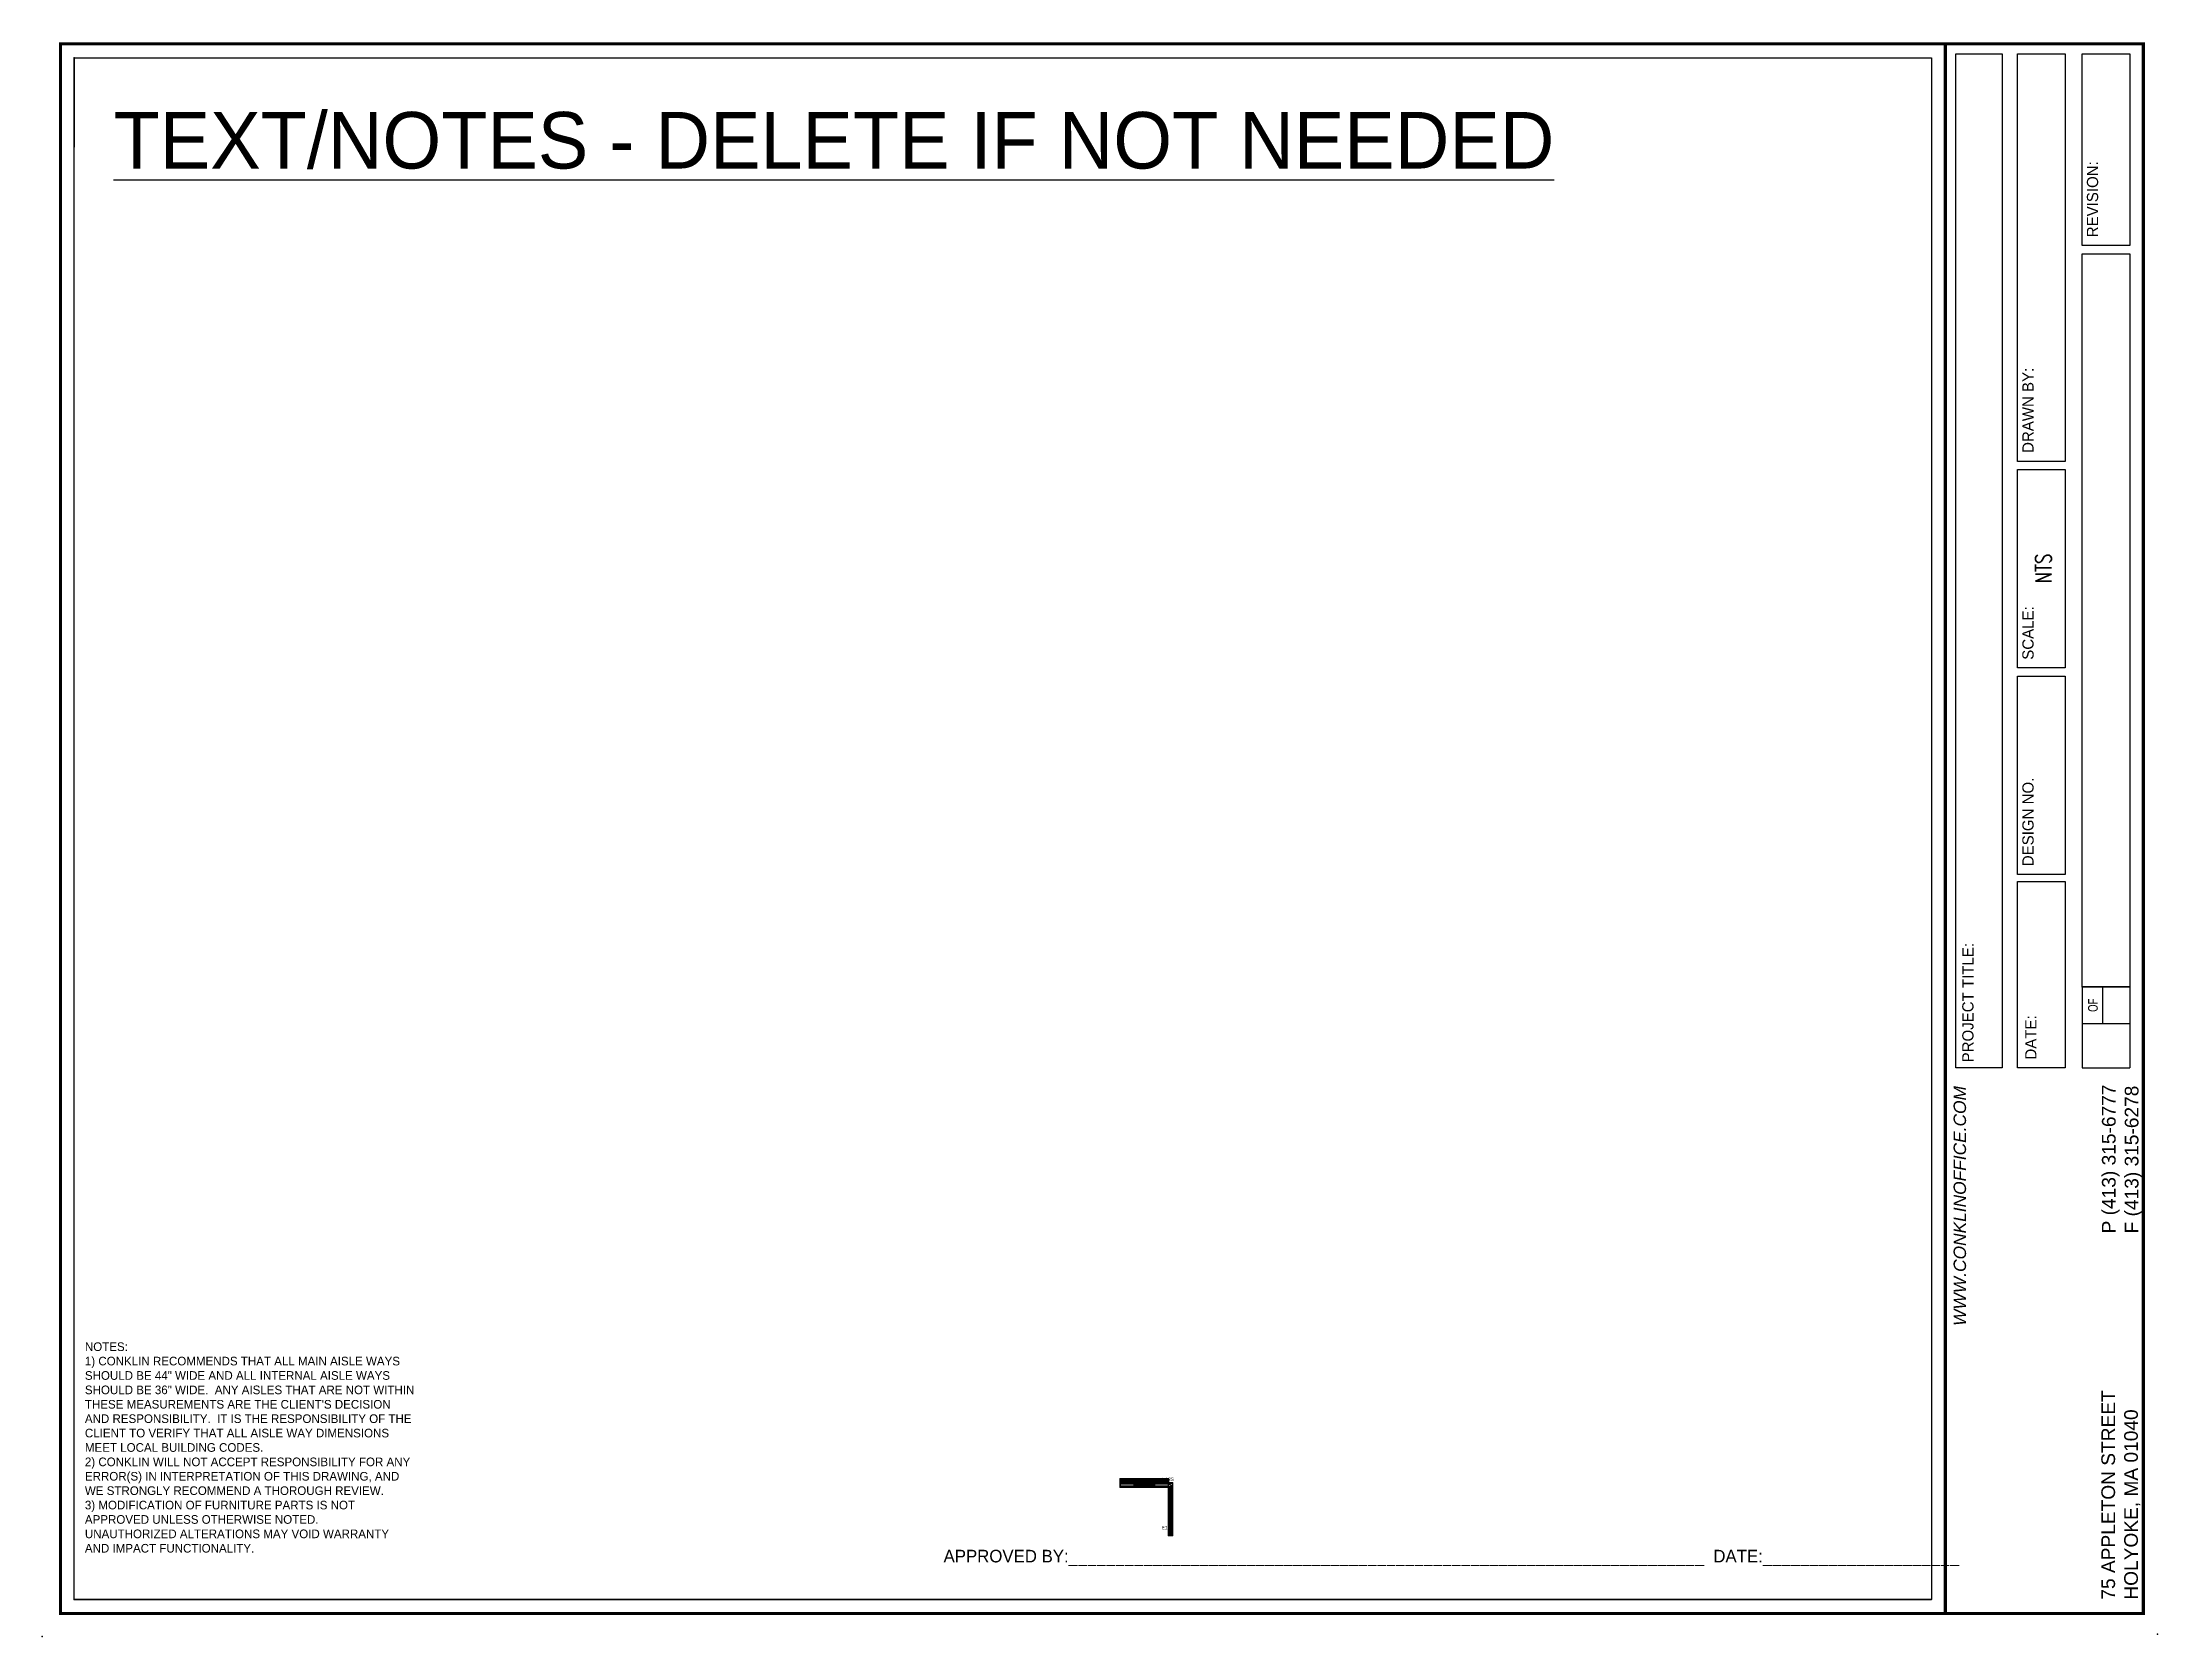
# Paper-space layout '3D' of a CAD drawing. Header units: inches. Extents: x -0.1 to 10.4, y -0.3 to 7.7.
# The model-space entities are those that its viewports show. They can reach past a viewport. Long polylines and large blocks are cut down to what shows.
import ezdxf
from ezdxf.enums import TextEntityAlignment as Align

# ---------------------------------------------------------------- set-up
doc = ezdxf.new("R2010")
doc.units = ezdxf.units.IN
doc.header["$LTSCALE"] = 9
doc.header["$MEASUREMENT"] = 0
for name, color, linetype in [('3D-FM', 7, 'Continuous'), ('A-FURN', 7, 'Continuous'), ('A-FURN-P-PNLS-GLS-T', 3, 'Continuous'), ('A-FURN-P-PNLS-SKIN-T', 3, 'Continuous'), ('A-FURN-P-PNLS-TRM-T', 3, 'Continuous'), ('A-FURN-P-PNLS-WNDW-KIT-T', 3, 'Continuous'), ('A-FURN-PNLS-BUILDUP-T', 7, 'Continuous'), ('AFUPA-3D-004', 4, 'Continuous'), ('AFUPA-3D-010', 4, 'Continuous'), ('AFUPA-3D-020', 20, 'Continuous'), ('AFUPA-3D-028', 28, 'Continuous'), ('AFUPA-3D-028-T', 28, 'Continuous'), ('AFUPA-3D-051', 51, 'Continuous'), ('AFUSK-3D-006', 6, 'Continuous'), ('AFUSK-3D-016', 16, 'Continuous'), ('AFUSK-3D-017', 17, 'Continuous'), ('BORDER-LINE', 7, 'Continuous'), ('BORDER-SHEET', 7, 'Continuous'), ('BORDER-TEXT', 7, 'Continuous'), ('TICK-MARKS', 151, 'Continuous')]:
    doc.layers.add(name, color=color, linetype=linetype)
doc.layers.add('MV', color=5, linetype='Continuous', plot=False)
doc.styles.add('MONOTXT', font='MONOTXT.SHX')
doc.styles.add('ROMANS', font='ROMANS.shx', dxfattribs={"width": 0.75})
doc.styles.add('SIMPLEX', font='stylu.ttf')
doc.styles.get("Standard").update_dxf_attribs({"font": 'GOTHIC.TTF', "height": 6})
doc.styles.add('STYLUSBT', font='stylu.ttf')

psp = doc.layouts.new('3D')

# ---------------------------------------------------------------- texts
at = {"layer": 'A-FURN', "attachment_point": 1}
for s, insert, char_height, width in [('{\\LTEXT/NOTES - DELETE IF NOT NEEDED}', (0.266, 7.32), 0.28125, 1145.25), ('{\\H0.91667x;NOTES:\\P1) CONKLIN RECOMMENDS THAT ALL MAIN AISLE WAYS SHOULD BE 44" WIDE AND ALL INTERNAL AISLE WAYS SHOULD BE 36" WIDE.  ANY AISLES THAT ARE NOT WITHIN THESE MEASUREMENTS ARE THE CLIENT\'S DECISION AND RESPONSIBILITY.  IT IS THE RESPONSIBILITY OF THE CLIENT TO VERIFY THAT ALL AISLE WAY DIMENSIONS MEET LOCAL BUILDING CODES.\\P2) CONKLIN WILL NOT ACCEPT RESPONSIBILITY FOR ANY ERROR(S) IN INTERPRETATION OF THIS DRAWING, AND WE STRONGLY RECOMMEND A THOROUGH REVIEW.\\P3) MODIFICATION OF FURNITURE PARTS IS NOT APPROVED UNLESS OTHERWISE NOTED.  UNAUTHORIZED ALTERATIONS MAY VOID WARRANTY AND IMPACT FUNCTIONALITY.}', (0.123, 1.199), 0.046875, 1.63915), ('APPROVED BY:____________________________________________________________________  DATE:_____________________', (4.395, 0.167), 0.0625, 254.5)]:
    psp.add_mtext(s, dxfattribs=dict(at, insert=insert, char_height=char_height, width=width))

msp = doc.modelspace()

# ---------------------------------------------------------------- blocks, each defined once
blk = doc.blocks.new('DSC-TEMPLATE')
for p in [(9.31, 7.659), (0.07, -0.081)]:
    blk.add_point(p)
at = {"layer": '3D-FM', "color": 1, "const_width": 0.0156}
blk.add_lwpolyline([(9.379, -0.15), (9.379, 7.659)], dxfattribs=at)
at = {"layer": 'A-FURN'}
for p, q in [((10.296, 6.656), (10.059, 6.656)), ((10.059, 2.968), (10.059, 6.614)), ((10.059, 6.614), (10.296, 6.614)), ((10.296, 6.614), (10.296, 2.968)), ((9.975, 5.582), (9.738, 5.582)), ((9.738, 3.491), (9.975, 3.491)), ((9.738, 2.565), (9.738, 3.491)), ((9.975, 3.491), (9.975, 2.565)), ((10.296, 2.968), (10.056, 2.968)), ((10.059, 2.968), (10.059, 2.565)), ((10.059, 2.968), (10.296, 2.968)), ((10.059, 2.968), (10.296, 2.968)), ((10.163, 2.784), (10.163, 2.968)), ((10.296, 2.968), (10.296, 2.565)), ((10.296, 2.784), (10.059, 2.784)), ((9.975, 2.565), (9.738, 2.565)), ((10.059, 2.565), (10.296, 2.565))]:
    blk.add_line(p, q, dxfattribs=at)
for points in [[(9.662, 2.565), (9.431, 2.565), (9.431, 7.609), (9.662, 7.609), (9.662, 2.565)], [(9.738, 5.582), (9.738, 7.609), (9.975, 7.609), (9.975, 5.582)], [(10.059, 6.656), (10.059, 7.609), (10.296, 7.609), (10.296, 6.656)]]:
    blk.add_lwpolyline(points, dxfattribs=at)
for points in [[(9.738, 4.554), (9.738, 5.541), (9.975, 5.541), (9.975, 4.554)], [(9.738, 3.527), (9.738, 4.514), (9.975, 4.514), (9.975, 3.527)]]:
    blk.add_lwpolyline(points, close=True, dxfattribs=at)
at = {"layer": 'BORDER-LINE'}
blk.add_line((0.07, 7.59), (0.07, 7.145), dxfattribs=at)
at = {"layer": 'BORDER-LINE', "color": 1, "const_width": 0.0156}
blk.add_lwpolyline([(0.002, -0.15), (9.379, -0.15), (10.364, -0.15), (10.364, 7.659), (0.002, 7.659)], close=True, dxfattribs=at)
at = {"layer": 'TICK-MARKS'}
for p in [(0.07, 7.59), (-0.089, -0.265), (10.435, -0.252)]:
    blk.add_point(p, dxfattribs=at)
at = {"layer": 'A-FURN', "style": 'STYLUSBT'}
for s, p in [('REVISION:', (10.139, 6.697)), ('DRAWN BY:', (9.818, 5.624)), ('SCALE:', (9.818, 4.595)), ('DESIGN NO.', (9.818, 3.568)), ('PROJECT TITLE:', (9.519, 2.592)), ('DATE:', (9.832, 2.606))]:
    blk.add_text(s, height=0.0559, rotation=90, dxfattribs=at).set_placement(p)
at = {"layer": 'A-FURN', "style": 'STYLUSBT', "width": 0.75}
blk.add_text('OF', height=0.0479, rotation=90, dxfattribs=at).set_placement((10.137, 2.843))
at = {"layer": 'A-FURN', "attachment_point": 1, "rotation": 90, "style": 'STYLUSBT'}
for s, insert, char_height, width in [('{\\fArial|b0|i1|c0|p34;WWW.CONKLINOFFICE.COM}', (9.42, 1.281), 0.06176, 2.3125), ('{\\fArial|b0|i0|c0|p34;P (413) 315-6777 \\PF (413) 315-6278}', (10.158, 1.741), 0.06812, 2.625), ('{\\fArial|b0|i0|c0|p34;75 APPLETON STREET\\PHOLYOKE, MA 01040}', (10.155, -0.081), 0.06812, 2.625)]:
    blk.add_mtext(s, dxfattribs=dict(at, insert=insert, char_height=char_height, width=width))
at = {"layer": 'A-FURN', "style": 'STYLUSBT'}
blk.add_attdef('PROJECT', (9.62, 3.262), '', height=0.103, rotation=90, dxfattribs=at)
at = {"layer": 'BORDER-SHEET', "color": 1, "style": 'SIMPLEX'}
for tag, p in [('FILE', (10.232, 3.773)), ('?', (10.266, 2.919)), ('?', (10.209, 2.7))]:
    blk.add_attdef(tag, text='', height=0.0696, rotation=90, dxfattribs=at).set_placement(p, align=Align.RIGHT)
at = {"layer": 'BORDER-TEXT', "color": 1, "style": 'ROMANS', "width": 0.75}
for tag, p in [('REVISION:', (10.187, 7.365)), ('DRAWNBY:', (9.866, 6.661)), ('SCALE:', (9.867, 5.049)), ('DESIGN#:', (9.889, 4.093)), ('DATE:', (9.866, 3.039))]:
    blk.add_attdef(tag, text='', height=0.0792, rotation=90, dxfattribs=at).set_placement(p, align=Align.MIDDLE_CENTER)
blk = doc.blocks.new('CNK-TB')
at = {"layer": 'A-FURN'}
blk.add_blockref('DSC-TEMPLATE', (0, 0), dxfattribs=at).add_auto_attribs({'SCALE:': 'NTS'})
blk = doc.blocks.new('3TT364F')
at = {"layer": 'AFUPA-3D-004'}
for p in [(0, 3), (0, 0), (36, 3), (36, 0)]:
    blk.add_point(p, dxfattribs=at)
mesh = blk.add_polyface(dxfattribs=at)
corners = [(0, 0.1, 41.1), (0, 0, 41.1), (0, 0, 41.1), (0, 0.1, 41.1), (0, 0.3, 41.1), (0, 0.3, 41), (0, 0.1, 41), (0, 0, 41), (0, 3, 41), (0, 2.9, 41.1), (0, 3, 41.1), (0, 2.9, 41), (0, 2.7, 41), (0, 2.7, 41.1), (0, 2.9, 41.1), (36, 3, 41.3), (36, 3, 41.1), (0, 3, 41.3), (0, 3, 41.1), (0, 3, 41.4), (0, 3, 41.4), (0, 3, 41.1), (0, 3, 41.1), (0, 3, 41.3), (0, 2.9, 41.4), (0, 0, 41.4), (0, 0, 41.4), (0, 0, 41.3), (0, 0, 41.4), (0, 0.1, 41.4), (0, 0.1, 41.4), (0, 2.9, 41.4), (0, 2.9, 41.4), (0, 3, 41.4), (0, 0.1, 41.4), (0, 0, 41.3), (0, 0, 41.1), (0, 0, 41.1), (36, 0, 41.1), (36, 0, 41.3), (36, 0, 41.4), (36, 0.1, 41.4), (36, 0, 41.4), (36, 2.9, 41.4), (36, 3, 41.4), (36, 3, 41.4), (36, 0, 41.1), (36, 0, 41.1), (36, 0, 41), (36, 0.1, 41.1), (36, 0.3, 41.1), (36, 0.3, 41), (36, 0.1, 41), (36, 0.1, 41.1), (36, 0, 41.1), (36, 0, 41.3), (36, 0.1, 41.4), (36, 0, 41.4), (36, 0.1, 41.4), (36, 2.9, 41.4), (36, 2.9, 41.4), (36, 3, 41.4), (36, 3, 41.3), (36, 3, 41.1), (36, 3, 41.1), (36, 3, 41.1), (36, 2.9, 41.1), (36, 2.7, 41.1), (36, 2.7, 41), (36, 2.9, 41.1), (36, 2.9, 41), (36, 3, 41)]
mesh.append_faces([[corners[k] for k in face] for face in [(0, 1, 2, 2), (8, 9, 10, 10), (17, 19, 20, 20), (18, 21, 17, 17), (21, 18, 22, 22), (10, 22, 18, 18), (25, 26, 27, 27), (28, 29, 25, 25), (29, 31, 32, 32), (27, 35, 36, 36), (1, 3, 7, 7), (2, 36, 37, 37), (20, 32, 33, 33), (46, 47, 38, 38), (48, 49, 46, 46), (49, 48, 50, 50), (52, 50, 48, 48), (38, 55, 39, 39), (56, 40, 57, 57), (59, 43, 58, 58), (60, 45, 59, 59), (45, 61, 15, 15), (63, 16, 64, 64), (16, 63, 65, 65), (57, 39, 55, 55), (64, 15, 62, 62), (65, 69, 71, 71)]], dxfattribs={"vtx0": -1, "vtx1": -1, "vtx2": -1})
mesh.append_faces([[corners[k] for k in face] for face in [(5, 7, 3, 3), (9, 8, 12, 12), (68, 71, 69, 69)]], dxfattribs={"vtx0": -1, "vtx1": -1, "vtx2": -1, "vtx3": -1})
mesh.append_faces([[corners[k] for k in face] for face in [(4, 5, 3, 3), (6, 7, 5, 5), (11, 12, 8, 8), (13, 9, 12, 12), (15, 16, 17, 17), (38, 39, 36, 36), (41, 43, 30, 30), (51, 50, 52, 52), (67, 68, 69, 69), (70, 71, 68, 68), (70, 68, 11, 11), (68, 67, 12, 12), (67, 69, 13, 13), (64, 62, 21, 21), (59, 58, 32, 32), (55, 54, 35, 35), (49, 50, 3, 3), (50, 51, 4, 4), (51, 52, 5, 5)]], dxfattribs={"vtx1": -1, "vtx2": -1})
mesh.append_faces([[corners[k] for k in face] for face in [(0, 3, 1, 1), (9, 14, 10, 10), (14, 22, 10, 10), (21, 23, 17, 17), (23, 19, 17, 17), (19, 24, 20, 20), (28, 30, 29, 29), (30, 31, 29, 29), (31, 33, 32, 32), (24, 32, 20, 20), (29, 34, 25, 25), (34, 26, 25, 25), (26, 35, 27, 27), (35, 37, 36, 36), (1, 36, 2, 2), (49, 53, 46, 46), (53, 47, 46, 46), (47, 54, 38, 38), (54, 55, 38, 38), (56, 58, 40, 40), (60, 61, 45, 45), (61, 62, 15, 15), (63, 66, 65, 65), (16, 15, 64, 64), (45, 44, 59, 59), (44, 43, 59, 59), (43, 41, 58, 58), (41, 42, 58, 58), (42, 40, 58, 58), (40, 39, 57, 57), (66, 69, 65, 65)]], dxfattribs={"vtx1": -1, "vtx2": -1, "vtx3": -1})
mesh.append_faces([[corners[k] for k in face] for face in [(27, 39, 25, 25), (39, 40, 25, 25), (25, 40, 28, 28), (41, 30, 42, 42), (30, 28, 42, 42), (42, 28, 40, 40), (31, 43, 33, 33), (43, 44, 33, 33), (33, 44, 20, 20), (15, 17, 45, 45), (17, 20, 45, 45), (45, 20, 44, 44), (18, 16, 10, 10), (16, 65, 10, 10), (10, 65, 8, 8), (70, 11, 71, 71), (11, 8, 71, 71), (71, 8, 65, 65), (9, 69, 14, 14), (69, 66, 14, 14), (14, 66, 22, 22), (64, 21, 63, 63), (21, 22, 63, 63), (63, 22, 66, 66), (23, 62, 19, 19), (62, 61, 19, 19), (19, 61, 24, 24), (59, 32, 60, 60), (32, 24, 60, 60), (60, 24, 61, 61), (29, 58, 34, 34), (58, 56, 34, 34), (34, 56, 26, 26), (55, 35, 57, 57), (35, 26, 57, 57), (57, 26, 56, 56), (37, 54, 2, 2), (54, 47, 2, 2), (2, 47, 0, 0), (49, 3, 53, 53), (3, 0, 53, 53), (53, 0, 47, 47), (6, 52, 7, 7), (52, 48, 7, 7), (7, 48, 1, 1), (38, 36, 46, 46), (36, 1, 46, 46), (46, 1, 48, 48)]], dxfattribs={"vtx2": -1})
mesh.append_faces([[corners[k] for k in face] for face in [(16, 18, 17, 17), (39, 27, 36, 36), (43, 31, 30, 30), (68, 12, 11, 11), (67, 13, 12, 12), (69, 9, 13, 13), (62, 23, 21, 21), (58, 29, 32, 32), (54, 37, 35, 35), (50, 4, 3, 3), (51, 5, 4, 4), (52, 6, 5, 5)]], dxfattribs={"vtx2": -1, "vtx3": -1})
mesh = blk.add_polyface(dxfattribs=at)
corners = [(0, 2.4), (0, 3, 0), (0, 3), (0, 2.4, 0), (36, 2.4, 0), (36, 2.4), (36, 3, 0), (36, 3), (36, 2.4, 4), (36, 3, 4), (36, 2.4, 4), (36, 3, 4), (0, 2.4, 4), (0, 3, 4), (0, 3, 4), (0, 2.4, 4)]
mesh.append_faces([[corners[k] for k in face] for face in [(0, 1, 2, 2), (10, 9, 11, 11), (6, 11, 9, 9), (2, 14, 13, 13)]], dxfattribs={"vtx0": -1, "vtx1": -1, "vtx2": -1})
mesh.append_faces([[corners[k] for k in face] for face in [(12, 14, 15, 15)]], dxfattribs={"vtx0": -1, "vtx2": -1})
mesh.append_faces([[corners[k] for k in face] for face in [(4, 5, 6, 6), (8, 9, 10, 10), (10, 11, 12, 12), (8, 10, 15, 15), (9, 8, 14, 14), (6, 9, 1, 1), (4, 6, 3, 3), (5, 4, 0, 0), (7, 5, 2, 2), (11, 7, 13, 13)]], dxfattribs={"vtx1": -1, "vtx2": -1})
mesh.append_faces([[corners[k] for k in face] for face in [(5, 7, 6, 6), (7, 11, 6, 6), (12, 13, 14, 14), (1, 14, 2, 2)]], dxfattribs={"vtx1": -1, "vtx2": -1, "vtx3": -1})
mesh.append_faces([[corners[k] for k in face] for face in [(0, 3, 1, 1), (11, 13, 12, 12), (10, 12, 15, 15), (8, 15, 14, 14), (9, 14, 1, 1), (6, 1, 3, 3), (4, 3, 0, 0), (5, 0, 2, 2), (7, 2, 13, 13)]], dxfattribs={"vtx2": -1, "vtx3": -1})
mesh = blk.add_polyface(dxfattribs=at)
corners = [(36, 0.6), (36, 0, 0), (36, 0), (36, 0.6, 0), (36, 0, 4), (36, 0.6, 4), (36, 0.6, 4), (36, 0, 4), (0, 0), (0, 0, 4), (0, 0, 4), (0, 0, 0), (0, 0.6), (0, 0.6, 4), (0, 0.6, 4), (0, 0.6, 0)]
mesh.append_faces([[corners[k] for k in face] for face in [(0, 1, 2, 2), (8, 11, 12, 12)]], dxfattribs={"vtx0": -1, "vtx1": -1, "vtx2": -1})
mesh.append_faces([[corners[k] for k in face] for face in [(8, 10, 11, 11), (10, 9, 14, 14)]], dxfattribs={"vtx0": -1, "vtx2": -1, "vtx3": -1})
mesh.append_faces([[corners[k] for k in face] for face in [(5, 6, 4, 4), (2, 7, 8, 8), (13, 10, 14, 14), (0, 2, 12, 12), (3, 0, 15, 15), (1, 3, 11, 11), (4, 1, 10, 10), (5, 4, 13, 13), (6, 5, 14, 14), (7, 6, 9, 9)]], dxfattribs={"vtx1": -1, "vtx2": -1})
mesh.append_faces([[corners[k] for k in face] for face in [(1, 4, 2, 2), (6, 7, 4, 4), (7, 2, 4, 4), (8, 9, 10, 10)]], dxfattribs={"vtx1": -1, "vtx2": -1, "vtx3": -1})
mesh.append_faces([[corners[k] for k in face] for face in [(0, 3, 1, 1), (7, 9, 8, 8), (11, 15, 12, 12), (2, 8, 12, 12), (0, 12, 15, 15), (3, 15, 11, 11), (1, 11, 10, 10), (4, 10, 13, 13), (5, 13, 14, 14), (6, 14, 9, 9)]], dxfattribs={"vtx2": -1, "vtx3": -1})
blk = doc.blocks.new('3_TS736THF_____XI_____QUALIFIER_____42_____XO')
at = {"layer": 'A-FURN'}
blk.add_blockref('3TT364F', (0, 0), dxfattribs=at)
at = {"layer": 'A-FURN-P-PNLS-TRM-T', "flags": 1}
for tag in ['CAPPN', 'CAPMG', 'CAPMC', 'CAPQT', 'CAPDH']:
    blk.add_attdef(tag, (0, 0), '', height=0.001, dxfattribs=at)
at = {"layer": 'A-FURN-P-PNLS-TRM-T'}
blk.add_attdef('CAPTG', (0, 1), '', height=2.5, dxfattribs=at)
blk = doc.blocks.new('3TSA443')
at = {"layer": 'AFUSK-3D-017'}
blk.add_point((0, 0), dxfattribs=at)
mesh = blk.add_polyface(dxfattribs=at)
corners = [(0.25, 0, 0.06), (0, -0.5), (0.25, 0, 37.01), (0, -0.5, 37.08), (36, -0.5, 37.08), (35.75, 0, 37.01), (35.75, 0, 0.06), (36, -0.5)]
mesh.append_faces([[corners[k] for k in face] for face in [(0, 1, 2, 2), (3, 4, 2, 2), (6, 0, 5, 5), (6, 7, 0, 0), (1, 7, 3, 3), (4, 7, 5, 5)]], dxfattribs={"vtx1": -1, "vtx2": -1})
mesh.append_faces([[corners[k] for k in face] for face in [(1, 3, 2, 2), (4, 5, 2, 2), (0, 2, 5, 5), (7, 1, 0, 0), (7, 4, 3, 3), (7, 6, 5, 5)]], dxfattribs={"vtx2": -1, "vtx3": -1})
blk = doc.blocks.new('3_TS73636TK_____XI_____QUALIFIER_____L3_____XO')
at = {"layer": 'A-FURN'}
blk.add_blockref('3TSA443', (0, 0), dxfattribs=at)
at = {"layer": 'A-FURN-P-PNLS-SKIN-T', "flags": 1}
for tag in ['CAPPN', 'CAPMG', 'CAPMC', 'CAPQT', 'CAPDH']:
    blk.add_attdef(tag, (0, 0), '', height=0.001, dxfattribs=at)
at = {"layer": 'A-FURN-P-PNLS-SKIN-T'}
blk.add_attdef('CAPTG', (0, 1), '', height=2.5, dxfattribs=at)
blk = doc.blocks.new('3_A-T36')
at = {"layer": 'A-FURN'}
for name, p in [('3_TS736THF_____XI_____QUALIFIER_____42_____XO', (0, 0)), ('3_TS73636TK_____XI_____QUALIFIER_____L3_____XO', (0, 3, 4))]:
    blk.add_blockref(name, p, dxfattribs=at)
at = {"layer": 'A-FURN', "rotation": 180}
blk.add_blockref('3_TS73636TK_____XI_____QUALIFIER_____L3_____XO', (36, 0, 4), dxfattribs=at)
at = {"layer": 'A-FURN-PNLS-BUILDUP-T', "flags": 1}
for tag in ['CAPSTDTITLE', 'CAPPANELCAT', 'CAPPANELNAME', 'CAPPANELCONFIG', 'CAPPANELWIDTH', 'CAPPANELHEIGHT']:
    blk.add_attdef(tag, (0, 0), '', height=0.001, dxfattribs=at)
at = {"layer": 'A-FURN-PNLS-BUILDUP-T', "width": 0.5}
blk.add_attdef('CAPSTD', text='', height=3, dxfattribs=at).set_placement((18, 4), align=Align.CENTER)
blk = doc.blocks.new('3TWS413')
at = {"layer": 'AFUSK-3D-006'}
for p in [(0, 3), (0, 0), (36, 3), (36, 0)]:
    blk.add_point(p, dxfattribs=at)
mesh = blk.add_polyface(dxfattribs=at)
corners = [(0.1, 2.9, 0.1), (0.1, 2.8, 0.1), (0.1, 2.8, 12.2), (0.1, 2.9, 12.2), (1.1, 2.8, 1.1), (1.1, 1.7, 1.1), (1.1, 1.7, 11.1), (1.1, 2.8, 11.1), (1.4, 1.7, 1.4), (1.4, 1.6, 1.4), (1.4, 1.6, 10.9), (1.4, 1.7, 10.9), (0.2, 2.6, 12.1), (0.2, 2.6, 0.2), (0.2, 2.6, 12.1), (0.2, 2.6, 0.2), (0.2, 2.7, 0.2), (0.2, 2.7, 12), (0.2, 2.6, 12), (0.2, 2.6, 0.2), (0, 2.7, 0.1), (0, 2.7, 12.2), (0, 2.8, 12.3), (0, 2.7, 12.2), (0, 2.8, 12.3), (0, 2.9, 12.3), (0, 2.9), (0, 2.8), (0, 2.8, 0), (0, 2.7, 0), (1.1, 2.5, 1.1), (1.1, 2.5, 11.2), (1.1, 0.5, 11.2), (1.1, 0.5, 1.1), (0.2, 2.5, 0.2), (0.2, 2.5, 12), (0.2, 2.5, 0.2), (0.2, 2.5, 12.1), (0.2, 2.6, 12), (0.2, 2.6, 12), (0.2, 2.6, 0.2), (0.2, 2.6, 12), (0.2, 2.6, 0.2), (0.2, 2.6, 0.2), (0.2, 2.5, 12.1), (0.2, 2.6, 0.2), (0.2, 2.6, 12.1), (0.2, 2.6, 0.2), (0.2, 2.5, 0.2), (1.1, 1.6, 1.1), (1.1, 1.6, 11.1)]
mesh.append_faces([[corners[k] for k in face] for face in [(0, 1, 2, 3), (4, 5, 6, 7), (8, 9, 10, 11), (16, 17, 18, 19), (30, 31, 32, 33)]])
mesh.append_faces([[corners[k] for k in face] for face in [(20, 26, 21, 21), (9, 49, 10, 10)]], dxfattribs={"vtx0": -1, "vtx1": -1, "vtx2": -1})
mesh.append_faces([[corners[k] for k in face] for face in [(21, 22, 23, 23), (28, 20, 29, 29)]], dxfattribs={"vtx0": -1, "vtx2": -1})
mesh.append_faces([[corners[k] for k in face] for face in [(20, 17, 16, 16), (17, 20, 21, 21), (21, 24, 22, 22), (21, 25, 24, 24), (21, 26, 25, 25), (20, 27, 26, 26), (34, 31, 30, 30), (31, 34, 35, 35), (10, 49, 50, 50), (5, 8, 11, 11), (1, 4, 7, 7), (26, 0, 3, 3)]], dxfattribs={"vtx0": -1, "vtx2": -1, "vtx3": -1})
mesh.append_faces([[corners[k] for k in face] for face in [(28, 27, 20, 20), (6, 5, 11, 11), (2, 1, 7, 7), (25, 26, 3, 3)]], dxfattribs={"vtx1": -1, "vtx2": -1, "vtx3": -1})
mesh.append_faces([[corners[k] for k in face] for face in [(12, 13, 14, 14), (15, 14, 13, 13), (36, 35, 34, 34), (36, 37, 35, 35), (15, 38, 14, 14), (39, 40, 41, 41), (41, 19, 18, 18), (41, 42, 19, 19), (41, 40, 42, 42), (39, 15, 40, 40), (12, 43, 13, 13), (44, 45, 46, 46), (47, 46, 45, 45), (12, 47, 43, 43), (46, 47, 12, 12), (44, 48, 45, 45), (44, 36, 48, 48), (44, 37, 36, 36), (39, 38, 15, 15)]], dxfattribs={"vtx2": -1})
mesh = blk.add_polyface(dxfattribs=at)
corners = [(0, 2.7, 12.2), (36, 2.7, 12.2), (0, 2.7, 12.2), (36, 2.8, 12.3), (0, 2.8, 12.3), (0, 2.8, 12.3), (36, 2.7, 12.2), (35.8, 2.7, 0.2), (0, 2.7, 0.1), (0.2, 2.7, 0.2), (0, 2.8, 0), (36, 2.8), (0, 2.8), (0, 2.7, 0), (36, 2.8, 0), (36, 2.7, 0), (35.8, 0.4, 12), (0.2, 0.4, 12), (0.2, 0.4, 12), (0.2, 0.4, 12), (35.8, 0.3, 12), (0, 0.3, 12.2), (0.2, 0.3, 12), (35.8, 0.4, 0.2), (0.2, 0.4, 0.2), (0.2, 0.4, 0.2), (35.8, 0.5, 12), (0.2, 0.5, 12.1), (0.2, 0.5, 12), (35.8, 0.5, 12.1), (0.2, 0.5, 12.1), (0.2, 0.4, 12.1), (0.2, 0.4, 12.1), (35.8, 0.4, 12), (0.2, 0.4, 12.1), (35.8, 0.4, 12.1), (35.8, 0.4, 12.1), (35.8, 2.6, 12), (0.2, 2.6, 12), (0.2, 2.6, 12), (0.2, 2.5, 0.2), (35.8, 2.6, 0.2), (0.2, 2.6, 0.2), (35.8, 2.6, 0.2), (0.2, 2.6, 0.2), (0.2, 2.6, 0.2), (0.2, 2.6, 0.2), (35.8, 2.6, 0.2), (0.2, 2.6, 0.2), (35.8, 2.6, 0.2), (0.2, 2.5, 0.2), (35.8, 2.5, 0.2), (35.8, 2.6, 0.2), (0.2, 2.6, 0.2), (0.2, 2.6, 0.2), (0.2, 2.6, 12.1), (35.8, 2.6, 12.1), (0.2, 2.5, 12.1), (0.2, 2.6, 12.1), (35.8, 2.6, 12.1), (0.2, 2.6, 12.1), (35.8, 2.6, 12.1), (0.2, 2.6, 12), (35.8, 2.5, 12.1), (0.2, 2.5, 12.1), (0.2, 0.4, 0.2), (35.8, 0.4, 0.2), (0.2, 0.4, 0.2), (35.8, 0.4, 0.2), (0.2, 0.4, 0.2), (0.2, 0.4, 0.2), (0.2, 0.4, 0.2), (35.8, 0.4, 0.2), (35.8, 0.5, 0.2), (0.2, 0.5, 0.2), (0.2, 0.5, 0.2), (36, 0.2, 0), (0, 0.2, 0), (0, 0.2), (0, 0.3, 0), (36, 0.3, 0.1), (0, 0.3, 0.1), (36, 0.3, 0), (36, 2.9, 12.3), (0, 2.9, 12.3), (0.1, 2.9, 12.2), (0, 0.2, 12.3), (36, 0.2, 12.3), (0, 0.2, 12.3), (0, 0.3, 12.2), (36, 0.2, 12.3), (36, 0.3, 12.2)]
mesh.append_faces([[corners[k] for k in face] for face in [(7, 8, 9, 9), (20, 21, 22, 22)]], dxfattribs={"vtx0": -1, "vtx1": -1, "vtx2": -1})
mesh.append_faces([[corners[k] for k in face] for face in [(16, 17, 18, 18), (16, 19, 17, 17), (23, 24, 25, 25), (37, 38, 39, 39), (52, 53, 48, 48), (52, 54, 53, 53)]], dxfattribs={"vtx0": -1, "vtx2": -1, "vtx3": -1})
mesh.append_faces([[corners[k] for k in face] for face in [(83, 84, 85, 85)]], dxfattribs={"vtx1": -1, "vtx2": -1, "vtx3": -1})
mesh.append_faces([[corners[k] for k in face] for face in [(0, 1, 2, 2), (3, 4, 5, 5), (4, 6, 0, 0), (10, 11, 12, 12), (13, 14, 10, 10), (15, 13, 8, 8), (26, 27, 28, 28), (27, 29, 30, 30), (29, 31, 30, 30), (32, 33, 18, 18), (34, 35, 32, 32), (31, 36, 34, 34), (40, 41, 42, 42), (43, 44, 45, 45), (46, 47, 48, 48), (44, 43, 46, 46), (42, 49, 45, 45), (50, 51, 40, 40), (55, 56, 57, 57), (58, 59, 60, 60), (61, 58, 62, 62), (59, 55, 60, 60), (63, 64, 57, 57), (65, 66, 67, 67), (68, 69, 70, 70), (68, 71, 69, 69), (72, 65, 71, 71), (73, 74, 67, 67), (73, 75, 74, 74), (76, 77, 78, 78), (79, 80, 81, 81), (77, 82, 79, 79), (86, 87, 88, 88), (89, 90, 86, 86), (91, 89, 21, 21)]], dxfattribs={"vtx2": -1})
mesh = blk.add_polyface(dxfattribs=at)
corners = [(1.1, 2.8, 11.1), (1.1, 1.7, 11.1), (34.9, 1.7, 11.1), (34.9, 2.8, 11.1), (34.9, 2.8, 1.1), (34.9, 1.7, 1.1), (1.1, 1.7, 1.1), (1.1, 2.8, 1.1), (34.6, 1.7, 1.4), (34.6, 1.6, 1.4), (1.4, 1.6, 1.4), (1.4, 1.7, 1.4), (1.4, 1.7, 10.9), (1.4, 1.6, 10.9), (34.6, 1.6, 10.9), (34.6, 1.7, 10.9), (34.9, 1.6, 11.1), (1.1, 1.6, 11.1), (1.1, 1.4, 11.1), (34.9, 1.4, 11.1), (1.1, 1.6, 1.1), (34.9, 1.6, 1.1), (34.9, 1.4, 1.1), (1.1, 1.4, 1.1), (34.6, 1.4, 1.4), (34.6, 1.3, 1.4), (1.4, 1.3, 1.4), (1.4, 1.4, 1.4), (1.4, 1.4, 10.9), (1.4, 1.3, 10.9), (34.6, 1.3, 10.9), (34.6, 1.4, 10.9), (34.9, 0.2, 11.1), (34.9, 1.3, 11.1), (1.1, 1.3, 11.1), (1.1, 0.2, 11.1), (1.1, 0.2, 1.1), (1.1, 1.3, 1.1), (34.9, 1.3, 1.1), (34.9, 0.2, 1.1), (0, 2.8, 12.3), (0, 2.9, 12.3), (36, 2.9, 12.3), (36, 2.8, 12.3), (0.2, 2.7, 12), (0, 2.7, 12.2), (35.8, 2.7, 12), (36, 2.7, 12.2), (35.8, 2.7, 0.2), (36, 2.7, 0.1), (0, 2.7, 0.1), (35.8, 0.3, 12), (36, 0.3, 12.2), (0, 0.3, 12.2), (0.2, 0.3, 0.2), (0, 0.3, 0.1), (35.8, 0.3, 0.2), (0.2, 0.4, 12), (35.8, 0.4, 12), (0.2, 0.3, 12), (35.8, 0.4, 12), (0.2, 0.4, 12), (0.2, 0.4, 0.2), (35.8, 0.4, 0.2), (0.2, 0.4, 0.2), (0.2, 0.4, 0.2), (0.2, 0.4, 0.2), (35.8, 0.4, 0.2), (34.9, 0.5, 11.2), (0.2, 0.5, 12), (1.1, 0.5, 11.2), (35.8, 0.5, 12), (1.1, 0.5, 1.1), (0.2, 0.5, 0.2), (34.9, 0.5, 1.1), (1.1, 2.5, 11.2), (0.2, 2.5, 12), (34.9, 2.5, 11.2), (35.8, 2.5, 12), (34.9, 2.5, 1.1), (0.2, 2.5, 0.2), (1.1, 2.5, 1.1), (35.8, 2.5, 0.2), (0.2, 2.6, 12), (35.8, 2.6, 12), (0.2, 2.6, 12), (0.2, 2.6, 12), (0.2, 2.6, 12), (35.8, 2.6, 12), (0.2, 2.5, 0.2), (0.2, 2.6, 0.2), (35.8, 2.6, 0.2), (0.2, 2.7, 0.2), (35.8, 2.6, 0.2), (0.2, 2.6, 0.2), (35.8, 2.5, 12.1), (0.2, 2.5, 12.1), (0.2, 0.5, 0.2), (35.8, 0.5, 0.2), (0.1, 0.1, 12.2), (0, 0.1, 12.3), (35.9, 0.1, 12.2), (0.1, 0.2, 12.2), (35.9, 2.8, 12.2), (0.1, 2.8, 12.2), (0.1, 2.8, 0.1), (0.1, 2.9, 0.1), (0, 2.9), (35.9, 2.9, 0.1)]
mesh.append_faces([[corners[k] for k in face] for face in [(0, 1, 2, 3), (4, 5, 6, 7), (8, 9, 10, 11), (12, 13, 14, 15), (16, 17, 18, 19), (20, 21, 22, 23), (24, 25, 26, 27), (28, 29, 30, 31), (32, 33, 34, 35), (36, 37, 38, 39), (40, 41, 42, 43)]])
mesh.append_faces([[corners[k] for k in face] for face in [(44, 45, 46, 46), (47, 46, 45, 45), (54, 55, 56, 56), (57, 58, 59, 59), (62, 63, 64, 64), (68, 69, 70, 70), (72, 73, 74, 74), (75, 76, 77, 77), (78, 77, 76, 76), (79, 80, 81, 81), (83, 84, 85, 85), (90, 91, 92, 92), (99, 100, 101, 101), (35, 102, 32, 32), (29, 34, 30, 30), (27, 23, 24, 24), (13, 17, 14, 14), (11, 6, 8, 8), (7, 105, 4, 4), (106, 107, 108, 108)]], dxfattribs={"vtx0": -1, "vtx1": -1, "vtx2": -1})
mesh.append_faces([[corners[k] for k in face] for face in [(48, 49, 50, 50), (51, 52, 53, 53), (60, 57, 61, 61), (68, 71, 69, 69), (79, 82, 80, 80), (93, 90, 94, 94)]], dxfattribs={"vtx0": -1, "vtx2": -1, "vtx3": -1})
mesh.append_faces([[corners[k] for k in face] for face in [(65, 66, 67, 67), (86, 87, 88, 88), (19, 18, 28, 28), (2, 1, 12, 12), (103, 104, 0, 0)]], dxfattribs={"vtx1": -1, "vtx2": -1, "vtx3": -1})
mesh.append_faces([[corners[k] for k in face] for face in [(82, 89, 80, 80), (95, 76, 96, 96), (97, 98, 73, 73)]], dxfattribs={"vtx2": -1})
mesh = blk.add_polyface(dxfattribs=at)
corners = [(0.1, 2.9, 12.2), (0.1, 2.8, 12.2), (35.9, 2.8, 12.2), (35.9, 2.9, 12.2), (35.9, 2.9, 0.1), (35.9, 2.8, 0.1), (0.1, 2.8, 0.1), (0.1, 2.9, 0.1), (35.9, 0.1, 12.2), (35.9, 0.2, 12.2), (0.1, 0.2, 12.2), (0.1, 0.1, 12.2), (0.1, 0.1, 0.1), (0.1, 0.2, 0.1), (35.9, 0.2, 0.1), (35.9, 0.1, 0.1), (0, 2.9), (0, 2.8), (36, 2.8), (36, 2.9), (34.9, 0.5, 11.2), (1.1, 0.5, 11.2), (1.1, 2.5, 11.2), (34.9, 2.5, 11.2), (34.9, 2.5, 1.1), (1.1, 2.5, 1.1), (1.1, 0.5, 1.1), (34.9, 0.5, 1.1), (36, 0.2, 12.3), (36, 0.1, 12.3), (0, 0.1, 12.3), (0, 0.2, 12.3), (36, 0.1), (36, 0.2), (0, 0.2), (0, 0.1), (0.2, 0.3, 12), (35.8, 0.4, 12), (35.8, 0.3, 12), (0.2, 0.4, 12), (35.8, 0.4, 12), (35.8, 0.4, 0.2), (0.2, 0.4, 0.2), (35.8, 0.4, 0.2), (0.2, 0.4, 0.2), (35.8, 0.4, 0.2), (35.8, 0.3, 0.2), (0.2, 0.3, 0.2), (0.2, 0.5, 12.1), (35.8, 0.5, 12), (35.8, 0.5, 12.1), (0.2, 0.5, 0.2), (35.8, 0.5, 0.2), (35.8, 2.6, 12), (0.2, 2.6, 12), (35.8, 2.6, 12), (0.2, 2.6, 12), (35.8, 2.6, 12), (35.8, 2.7, 12), (0.2, 2.7, 12), (35.8, 2.5, 0.2), (0.2, 2.5, 0.2), (35.8, 2.5, 0.2), (0.2, 2.5, 0.2), (35.8, 2.5, 0.2), (0.2, 2.7, 0.2), (35.8, 2.6, 0.2), (35.8, 2.7, 0.2), (0.2, 2.6, 0.2), (35.8, 2.6, 0.2), (0.2, 2.5, 12), (35.8, 2.5, 12.1), (35.8, 2.5, 12), (35.8, 0.5, 0.2), (1.1, 0.2, 1.1), (34.9, 0.2, 1.1), (34.9, 0.2, 11.1), (34.9, 1.3, 1.1), (1.4, 1.3, 1.4), (34.6, 1.3, 1.4), (1.1, 1.3, 1.1), (34.6, 1.3, 10.9), (1.1, 1.3, 11.1), (34.9, 1.3, 11.1), (34.6, 1.4, 10.9), (34.9, 1.4, 11.1), (1.4, 1.4, 10.9), (34.6, 1.4, 1.4), (1.1, 1.4, 1.1), (34.9, 1.4, 1.1), (34.9, 1.6, 1.1), (1.4, 1.6, 1.4), (34.6, 1.6, 1.4), (1.1, 1.6, 1.1), (34.6, 1.6, 10.9), (1.1, 1.6, 11.1), (34.9, 1.6, 11.1), (34.6, 1.7, 10.9), (34.9, 1.7, 11.1), (1.4, 1.7, 10.9), (34.6, 1.7, 1.4), (1.1, 1.7, 1.1), (34.9, 1.7, 1.1), (34.9, 2.8, 11.1), (1.1, 2.8, 11.1), (34.9, 2.8, 1.1), (36, 2.9, 12.3)]
mesh.append_faces([[corners[k] for k in face] for face in [(0, 1, 2, 3), (4, 5, 6, 7), (8, 9, 10, 11), (12, 13, 14, 15), (16, 17, 18, 19), (20, 21, 22, 23), (24, 25, 26, 27), (28, 29, 30, 31), (32, 33, 34, 35)]])
mesh.append_faces([[corners[k] for k in face] for face in [(37, 39, 40, 40), (41, 42, 43, 43), (53, 54, 55, 55), (66, 68, 69, 69), (35, 12, 32, 32), (13, 74, 14, 14), (80, 78, 77, 77), (84, 85, 86, 86), (93, 91, 90, 90), (97, 98, 99, 99), (103, 2, 104, 104), (3, 106, 0, 0)]], dxfattribs={"vtx0": -1, "vtx1": -1, "vtx2": -1})
mesh.append_faces([[corners[k] for k in face] for face in [(36, 37, 38, 38), (65, 66, 67, 67)]], dxfattribs={"vtx0": -1, "vtx2": -1})
mesh.append_faces([[corners[k] for k in face] for face in [(44, 45, 43, 43), (44, 46, 45, 45), (27, 51, 52, 52), (56, 57, 55, 55), (56, 58, 57, 57), (14, 74, 75, 75), (76, 10, 9, 9), (77, 78, 79, 79), (81, 82, 83, 83), (87, 88, 89, 89), (90, 91, 92, 92), (94, 95, 96, 96), (100, 101, 102, 102), (105, 6, 5, 5)]], dxfattribs={"vtx0": -1, "vtx2": -1, "vtx3": -1})
mesh.append_faces([[corners[k] for k in face] for face in [(48, 49, 50, 50), (60, 61, 62, 62), (63, 60, 64, 64), (70, 71, 72, 72), (51, 73, 52, 52)]], dxfattribs={"vtx2": -1})
mesh.append_faces([[corners[k] for k in face] for face in [(44, 47, 46, 46), (56, 59, 58, 58)]], dxfattribs={"vtx2": -1, "vtx3": -1})
mesh = blk.add_polyface(dxfattribs=at)
corners = [(36, 2.8, 12.3), (0, 2.8, 12.3), (36, 2.8, 12.3), (36, 2.7, 12.2), (0, 2.8, 12.3), (0, 2.7, 12.2), (36, 2.7, 12.2), (0, 2.8, 0), (36, 2.8, 0), (36, 2.8), (36, 2.7, 0), (0, 2.7, 0.1), (36, 2.7, 0.1), (0, 2.7, 0), (35.8, 0.4, 12), (0.2, 0.4, 12), (35.8, 0.4, 12), (0.2, 0.4, 12), (35.8, 0.4, 12), (35.8, 0.3, 0.2), (0, 0.3, 0.1), (36, 0.3, 0.1), (0.2, 0.4, 0.2), (35.8, 0.4, 0.2), (35.8, 0.4, 0.2), (35.8, 0.4, 12.1), (0.2, 0.4, 12.1), (35.8, 0.5, 12.1), (35.8, 0.4, 12.1), (0.2, 0.4, 12.1), (35.8, 0.4, 12.1), (0.2, 0.4, 12.1), (35.8, 0.4, 12.1), (0.2, 0.5, 12.1), (35.8, 0.5, 12.1), (0.2, 2.6, 12), (35.8, 2.6, 12), (35.8, 2.6, 12), (35.8, 2.6, 0.2), (0.2, 2.6, 0.2), (35.8, 2.6, 0.2), (0.2, 2.6, 0.2), (35.8, 2.6, 0.2), (35.8, 2.6, 0.2), (35.8, 2.6, 0.2), (0.2, 2.6, 0.2), (0.2, 2.5, 0.2), (35.8, 2.5, 0.2), (35.8, 2.6, 0.2), (0.2, 2.6, 0.2), (35.8, 2.6, 0.2), (0.2, 2.6, 0.2), (35.8, 2.5, 12.1), (0.2, 2.5, 12.1), (35.8, 2.5, 12.1), (35.8, 2.6, 12.1), (35.8, 2.6, 12.1), (35.8, 2.6, 12.1), (0.2, 2.6, 12.1), (0.2, 2.6, 12.1), (35.8, 0.5, 0.2), (0.2, 0.4, 0.2), (35.8, 0.4, 0.2), (35.8, 0.4, 0.2), (0.2, 0.4, 0.2), (35.8, 0.4, 0.2), (35.8, 0.4, 0.2), (0.2, 0.4, 0.2), (35.8, 0.5, 0.2), (0.2, 0.5, 0.2), (36, 0.2, 0), (0, 0.2), (36, 0.2), (36, 0.3, 0), (0, 0.2, 0), (0, 0.3, 0), (36, 0.1), (0.1, 0.1, 0.1), (35.9, 0.1, 0.1), (35.9, 0.1, 12.2), (0, 0.1, 12.3), (36, 0.1, 12.3), (35.9, 2.9, 0.1), (0, 2.9), (36, 2.9), (0, 0.2, 12.3), (36, 0.2, 12.3), (36, 0.2, 12.3), (36, 0.3, 12.2), (0, 0.3, 12.2), (36, 0.3, 12.2), (0, 0.3, 12.2)]
mesh.append_faces([[corners[k] for k in face] for face in [(14, 15, 16, 16), (48, 49, 50, 50)]], dxfattribs={"vtx0": -1, "vtx1": -1, "vtx2": -1})
mesh.append_faces([[corners[k] for k in face] for face in [(16, 17, 18, 18), (22, 23, 24, 24), (35, 36, 37, 37), (50, 51, 43, 43)]], dxfattribs={"vtx0": -1, "vtx2": -1})
mesh.append_faces([[corners[k] for k in face] for face in [(19, 20, 21, 21), (76, 77, 78, 78), (79, 80, 81, 81), (82, 83, 84, 84)]], dxfattribs={"vtx0": -1, "vtx2": -1, "vtx3": -1})
mesh.append_faces([[corners[k] for k in face] for face in [(0, 1, 2, 2), (3, 4, 0, 0), (5, 3, 6, 6), (7, 8, 9, 9), (10, 11, 12, 12), (8, 13, 10, 10), (25, 26, 27, 27), (28, 29, 30, 30), (31, 28, 18, 18), (29, 32, 30, 30), (29, 25, 32, 32), (33, 34, 27, 27), (38, 39, 40, 40), (41, 42, 43, 43), (41, 44, 42, 42), (45, 38, 44, 44), (46, 47, 40, 40), (52, 53, 54, 54), (53, 55, 54, 54), (56, 35, 37, 37), (57, 58, 56, 56), (55, 59, 57, 57), (60, 61, 62, 62), (63, 64, 65, 65), (66, 22, 24, 24), (65, 64, 66, 66), (62, 67, 63, 63), (68, 69, 60, 60), (70, 71, 72, 72), (73, 74, 70, 70), (75, 73, 21, 21), (85, 86, 87, 87), (88, 89, 90, 90), (86, 91, 88, 88)]], dxfattribs={"vtx2": -1})
mesh = blk.add_polyface(dxfattribs=at)
corners = [(1.1, 1.6, 11.1), (1.1, 1.6, 1.1), (1.1, 1.4, 1.1), (1.1, 1.4, 11.1), (1.4, 1.4, 1.4), (1.4, 1.3, 1.4), (1.4, 1.3, 10.9), (1.4, 1.4, 10.9), (1.1, 0.2, 11.1), (1.1, 1.3, 11.1), (1.1, 1.3, 1.1), (1.1, 0.2, 1.1), (0.1, 0.1, 12.2), (0.1, 0.2, 12.2), (0.1, 0.2, 0.1), (0.1, 0.1, 0.1), (0, 0.3, 0.1), (0, 0.2, 0), (0, 0.3, 0), (0, 0.2), (0, 0.1), (0, 0.3, 12.2), (0, 0.1, 12.3), (0, 0.2, 12.3), (0, 0.2, 12.3), (0, 0.3, 12.2), (0.2, 0.3, 0.2), (0.2, 0.4, 0.2), (0.2, 0.4, 12), (0.2, 0.3, 12), (0.2, 0.5, 12), (1.1, 0.5, 1.1), (1.1, 0.5, 11.2), (0.2, 0.5, 0.2), (0.2, 0.4, 0.2), (0.2, 0.4, 12), (0.2, 0.4, 12), (0.2, 0.4, 0.2), (0.2, 0.4, 12), (0.2, 0.4, 0.2), (0.2, 0.4, 12.1), (0.2, 0.4, 0.2), (0.2, 0.4, 12.1), (0.2, 0.4, 0.2), (0.2, 0.4, 0.2), (0.2, 0.4, 12.1), (0.2, 0.5, 0.2), (0.2, 0.5, 12.1), (0.2, 0.5, 12.1), (0.2, 0.5, 0.2), (0.2, 0.4, 0.2)]
mesh.append_faces([[corners[k] for k in face] for face in [(0, 1, 2, 3), (4, 5, 6, 7), (8, 9, 10, 11), (12, 13, 14, 15), (26, 27, 28, 29)]])
mesh.append_faces([[corners[k] for k in face] for face in [(21, 20, 16, 16), (23, 21, 24, 24), (16, 26, 21, 21), (33, 31, 30, 30), (15, 20, 12, 12), (11, 14, 8, 8), (5, 10, 6, 6)]], dxfattribs={"vtx0": -1, "vtx1": -1, "vtx2": -1})
mesh.append_faces([[corners[k] for k in face] for face in [(16, 17, 18, 18), (24, 21, 25, 25)]], dxfattribs={"vtx0": -1, "vtx2": -1})
mesh.append_faces([[corners[k] for k in face] for face in [(16, 19, 17, 17), (16, 20, 19, 19), (21, 22, 20, 20), (21, 23, 22, 22), (21, 26, 29, 29), (30, 31, 32, 32), (12, 20, 22, 22), (8, 14, 13, 13), (6, 10, 9, 9), (2, 4, 7, 7)]], dxfattribs={"vtx0": -1, "vtx2": -1, "vtx3": -1})
mesh.append_faces([[corners[k] for k in face] for face in [(3, 2, 7, 7)]], dxfattribs={"vtx1": -1, "vtx2": -1, "vtx3": -1})
mesh.append_faces([[corners[k] for k in face] for face in [(34, 28, 27, 27), (34, 35, 28, 28), (36, 37, 38, 38), (38, 39, 40, 40), (41, 40, 39, 39), (41, 42, 40, 40), (43, 42, 44, 44), (45, 46, 47, 47), (46, 48, 47, 47), (48, 33, 30, 30), (48, 49, 33, 33), (48, 46, 49, 49), (45, 43, 46, 46), (42, 43, 45, 45), (42, 41, 44, 44), (38, 50, 39, 39), (38, 37, 50, 50), (36, 34, 37, 37), (36, 35, 34, 34)]], dxfattribs={"vtx2": -1})
mesh = blk.add_polyface(dxfattribs=at)
corners = [(35.9, 2.9, 12.2), (35.9, 2.8, 12.2), (35.9, 2.8, 0.1), (35.9, 2.9, 0.1), (34.9, 2.8, 11.1), (34.9, 1.7, 11.1), (34.9, 1.7, 1.1), (34.9, 2.8, 1.1), (34.6, 1.7, 10.9), (34.6, 1.6, 10.9), (34.6, 1.6, 1.4), (34.6, 1.7, 1.4), (34.9, 1.4, 11.1), (34.9, 1.4, 1.1), (34.9, 1.6, 1.1), (34.9, 1.6, 11.1), (36, 2.7, 0.1), (36, 2.8, 0), (36, 2.7, 0), (36, 2.8), (36, 2.9), (36, 2.7, 12.2), (36, 2.9, 12.3), (36, 2.8, 12.3), (36, 2.8, 12.3), (36, 2.7, 12.2), (35.8, 2.7, 12), (35.8, 2.7, 0.2), (35.8, 2.6, 0.2), (35.8, 2.6, 12), (35.8, 2.6, 0.2), (35.8, 2.6, 12), (35.8, 2.6, 12.1), (35.8, 2.5, 0.2), (35.8, 2.5, 12.1), (35.8, 2.5, 12.1), (34.9, 2.5, 11.2), (34.9, 2.5, 1.1), (34.9, 0.5, 1.1), (34.9, 0.5, 11.2), (35.8, 2.5, 12), (35.8, 2.5, 0.2), (35.8, 2.5, 0.2), (35.8, 2.6, 0.2), (35.8, 2.6, 12), (35.8, 2.6, 0.2), (35.8, 2.6, 12.1), (35.8, 2.6, 0.2), (35.8, 2.6, 0.2), (35.8, 2.6, 12.1), (35.8, 2.6, 0.2), (35.8, 2.6, 0.2), (35.8, 2.6, 12)]
mesh.append_faces([[corners[k] for k in face] for face in [(0, 1, 2, 3), (4, 5, 6, 7), (8, 9, 10, 11), (12, 13, 14, 15), (26, 27, 28, 29), (36, 37, 38, 39)]])
mesh.append_faces([[corners[k] for k in face] for face in [(21, 20, 16, 16), (23, 21, 24, 24), (26, 21, 27, 27), (36, 40, 37, 37), (9, 14, 10, 10), (11, 6, 8, 8), (5, 8, 6, 6), (7, 2, 4, 4), (1, 4, 2, 2), (3, 20, 0, 0), (22, 0, 20, 20)]], dxfattribs={"vtx0": -1, "vtx1": -1, "vtx2": -1})
mesh.append_faces([[corners[k] for k in face] for face in [(16, 17, 18, 18), (24, 21, 25, 25)]], dxfattribs={"vtx0": -1, "vtx2": -1})
mesh.append_faces([[corners[k] for k in face] for face in [(16, 19, 17, 17), (16, 20, 19, 19), (21, 22, 20, 20), (21, 23, 22, 22), (27, 21, 16, 16), (37, 40, 41, 41), (9, 15, 14, 14)]], dxfattribs={"vtx0": -1, "vtx2": -1, "vtx3": -1})
mesh.append_faces([[corners[k] for k in face] for face in [(30, 29, 28, 28), (30, 31, 29, 29), (32, 33, 34, 34), (33, 35, 34, 34), (35, 41, 40, 40), (35, 42, 41, 41), (35, 33, 42, 42), (32, 43, 33, 33), (44, 45, 46, 46), (47, 46, 45, 45), (48, 49, 47, 47), (32, 48, 43, 43), (49, 48, 32, 32), (46, 47, 49, 49), (44, 50, 45, 45), (44, 51, 50, 50), (52, 51, 44, 44), (30, 52, 31, 31), (51, 52, 30, 30)]], dxfattribs={"vtx2": -1})
mesh = blk.add_polyface(dxfattribs=at)
corners = [(34.6, 1.4, 10.9), (34.6, 1.3, 10.9), (34.6, 1.3, 1.4), (34.6, 1.4, 1.4), (34.9, 0.2, 1.1), (34.9, 1.3, 1.1), (34.9, 1.3, 11.1), (34.9, 0.2, 11.1), (35.9, 0.1, 0.1), (35.9, 0.2, 0.1), (35.9, 0.2, 12.2), (35.9, 0.1, 12.2), (35.8, 0.4, 0.2), (35.8, 0.5, 12.1), (35.8, 0.5, 0.2), (35.8, 0.5, 0.2), (35.8, 0.5, 12), (35.8, 0.5, 0.2), (35.8, 0.5, 12.1), (35.8, 0.4, 12), (35.8, 0.4, 0.2), (35.8, 0.3, 0.2), (35.8, 0.3, 12), (36, 0.3, 12.2), (36, 0.2, 12.3), (36, 0.3, 12.2), (36, 0.2, 12.3), (36, 0.1, 12.3), (36, 0.1), (36, 0.3, 0.1), (36, 0.2), (36, 0.2, 0), (36, 0.3, 0), (35.8, 0.4, 12), (35.8, 0.4, 0.2), (35.8, 0.4, 0.2), (35.8, 0.4, 12), (35.8, 0.4, 0.2), (35.8, 0.4, 12.1), (35.8, 0.4, 0.2), (35.8, 0.4, 12.1), (35.8, 0.4, 0.2), (35.8, 0.4, 12.1), (35.8, 0.4, 0.2), (35.8, 0.4, 12.1), (35.8, 0.4, 12), (34.9, 0.5, 1.1), (34.9, 0.5, 11.2), (34.9, 1.4, 1.1), (34.9, 1.4, 11.1)]
mesh.append_faces([[corners[k] for k in face] for face in [(0, 1, 2, 3), (4, 5, 6, 7), (8, 9, 10, 11), (19, 20, 21, 22)]])
mesh.append_faces([[corners[k] for k in face] for face in [(29, 28, 23, 23), (21, 29, 22, 22), (46, 17, 47, 47), (11, 28, 8, 8), (7, 9, 4, 4), (1, 5, 2, 2), (3, 48, 0, 0), (49, 0, 48, 48)]], dxfattribs={"vtx0": -1, "vtx1": -1, "vtx2": -1})
mesh.append_faces([[corners[k] for k in face] for face in [(23, 24, 25, 25), (31, 29, 32, 32)]], dxfattribs={"vtx0": -1, "vtx2": -1})
mesh.append_faces([[corners[k] for k in face] for face in [(23, 26, 24, 24), (23, 27, 26, 26), (23, 28, 27, 27), (29, 30, 28, 28), (22, 29, 23, 23), (47, 17, 16, 16), (11, 27, 28, 28), (7, 10, 9, 9), (1, 6, 5, 5)]], dxfattribs={"vtx0": -1, "vtx2": -1, "vtx3": -1})
mesh.append_faces([[corners[k] for k in face] for face in [(31, 30, 29, 29)]], dxfattribs={"vtx1": -1, "vtx2": -1, "vtx3": -1})
mesh.append_faces([[corners[k] for k in face] for face in [(12, 13, 14, 14), (13, 15, 14, 14), (15, 16, 17, 17), (15, 18, 16, 16), (15, 13, 18, 18), (33, 20, 19, 19), (33, 34, 20, 20), (33, 35, 34, 34), (36, 35, 33, 33), (37, 38, 39, 39), (40, 39, 38, 38), (40, 41, 39, 39), (41, 42, 43, 43), (44, 43, 42, 42), (12, 44, 13, 13), (43, 44, 12, 12), (41, 40, 42, 42), (37, 45, 38, 38), (37, 36, 45, 45), (35, 36, 37, 37)]], dxfattribs={"vtx2": -1})
at = {"layer": 'AFUSK-3D-016'}
mesh = blk.add_polyface(dxfattribs=at)
corners = [(1.1, 1.4, 11.1), (34.9, 1.4, 11.1), (34.9, 1.6, 11.1), (1.1, 1.6, 11.1), (1.1, 1.6, 1.1), (1.1, 1.4, 1.1), (34.9, 1.4, 1.1), (34.9, 1.6, 1.1)]
mesh.append_faces([[corners[k] for k in face] for face in [(0, 1, 2, 3), (3, 4, 5, 0), (0, 5, 6, 1), (1, 6, 7, 2), (2, 7, 4, 3), (6, 5, 4, 7)]])
blk = doc.blocks.new('3_TS71236SPW_____XI_____QUALIFIER_____L3_____XO')
at = {"layer": 'A-FURN'}
blk.add_blockref('3TWS413', (0, 0), dxfattribs=at)
at = {"layer": 'A-FURN-P-PNLS-WNDW-KIT-T', "flags": 1}
for tag in ['CAPPN', 'CAPMG', 'CAPMC', 'CAPQT', 'CAPDH']:
    blk.add_attdef(tag, (0, 0), '', height=0.001, dxfattribs=at)
at = {"layer": 'A-FURN-P-PNLS-WNDW-KIT-T'}
blk.add_attdef('CAPTG', (0, 1), '', height=2.5, dxfattribs=at)
blk = doc.blocks.new('3_A-S36.000000')
at = {"layer": 'A-FURN'}
for name, p in [('3_TS736THF_____XI_____QUALIFIER_____42_____XO', (0, 0)), ('3_TS73636TK_____XI_____QUALIFIER_____L3_____XO', (0, 3, 4)), ('3_TS71236SPW_____XI_____QUALIFIER_____L3_____XO', (0, 0, 41.08))]:
    blk.add_blockref(name, p, dxfattribs=at)
at = {"layer": 'A-FURN', "rotation": 180}
blk.add_blockref('3_TS73636TK_____XI_____QUALIFIER_____L3_____XO', (36, 0, 4), dxfattribs=at)
at = {"layer": 'A-FURN', "flags": 1}
for tag in ['CAPALIAS1', 'CAPALIAS2', 'CAPALIAS3']:
    blk.add_attdef(tag, (0, 0), '', height=0.001, dxfattribs=at)
at = {"layer": 'A-FURN-PNLS-BUILDUP-T', "width": 0.5}
blk.add_attdef('CAPSTD', text='', height=3, dxfattribs=at).set_placement((18, 20.935), align=Align.CENTER)
at = {"layer": 'A-FURN-PNLS-BUILDUP-T', "flags": 1}
for tag in ['CAPSTDTITLE', 'CAPPANELCAT', 'CAPPANELNAME', 'CAPPANELCONFIG', 'CAPPANELWIDTH', 'CAPPANELHEIGHT']:
    blk.add_attdef(tag, (0, 0), '', height=0.001, dxfattribs=at)
blk = doc.blocks.new('3TS71236TFGR30')
at = {"layer": 'AFUPA-3D-010'}
for p in [(0, 3), (0, 0), (36, 3), (36, 0)]:
    blk.add_point(p, dxfattribs=at)
mesh = blk.add_polyface(dxfattribs=at)
corners = [(36, 2.7, 28.7), (0, 2.7, 28.7), (0, 2.7, 28.7), (36, 2.7, 28.7), (36, 2.9, 28.7), (0, 2.9, 28.7), (0, 2.9, 28.7), (36, 2.9, 28.7), (0, 2.9, 28.7), (36, 3, 29), (0, 3, 29), (0, 3, 28.7), (36, 3, 28.7), (36, 3, 28.7), (0, 3, 28.7), (36, 2.9, 28.7), (0, 3, 29), (36, 1.8, 29), (0, 1.8, 29), (0, 2.9, 29), (36, 2.9, 29), (36, 2.9, 29), (0, 2.9, 29), (36, 3, 29), (0, 1.8, 29), (36, 1.8, 28.7), (0, 1.8, 28.7), (0, 1.8, 29), (36, 1.8, 29), (36, 1.8, 29), (0, 1.8, 29), (36, 1.8, 29), (0, 1.8, 28.7), (36, 2, 28.7), (0, 2, 28.7), (0, 2, 28.7), (36, 2, 28.7), (36, 1.8, 28.7), (0, 1.8, 28.7), (0, 1.8, 28.7), (36, 1.8, 28.7), (36, 1.8, 28.7), (0, 1.8, 28.7), (36, 1.8, 28.7), (0, 3, 28.7), (36, 3, 28.7), (0, 3, 28.7), (0, 3, 29), (36, 3, 29), (0, 3, 29), (36, 2.9, 29.1), (0, 2.9, 29.1), (0, 1.8, 29.1), (36, 1.8, 29.1), (0, 1.8, 29), (36, 1.7, 29), (0, 1.7, 29), (0, 1.7, 28.7), (36, 1.7, 28.7), (0, 1.8, 28.7), (0, 1.8, 28.7), (0, 1.8, 29.1), (0, 3, 29.1), (0, 3, 28.7), (36, 1.8, 28.7), (36, 1.8, 28.7), (36, 1.8, 29.1), (36, 1.8, 29), (36, 3, 29), (36, 3, 29.1), (36, 3, 28.7), (36, 3, 28.7)]
mesh.append_faces([[corners[k] for k in face] for face in [(0, 1, 2, 3), (4, 5, 1, 0), (3, 2, 6, 7), (9, 10, 11, 12), (17, 18, 19, 20), (25, 26, 27, 28), (33, 34, 35, 36), (37, 38, 34, 33), (36, 35, 39, 40), (45, 46, 47, 48), (50, 51, 52, 53), (55, 56, 57, 58)]])
mesh.append_faces([[corners[k] for k in face] for face in [(8, 44, 5, 5), (44, 14, 46, 46), (16, 47, 10, 10), (47, 16, 49, 49), (18, 52, 19, 19), (24, 54, 18, 18), (54, 30, 56, 56), (32, 57, 26, 26), (57, 32, 59, 59), (10, 46, 11, 11), (39, 59, 42, 42), (45, 13, 71, 71), (48, 9, 45, 45), (9, 48, 23, 23), (69, 20, 68, 68), (20, 53, 17, 17), (55, 29, 67, 67), (58, 25, 55, 55), (25, 58, 43, 43), (65, 40, 64, 64), (64, 43, 58, 58), (68, 23, 48, 48), (67, 17, 66, 66)]], dxfattribs={"vtx0": -1, "vtx1": -1, "vtx2": -1})
mesh.append_faces([[corners[k] for k in face] for face in [(3, 4, 0, 0)]], dxfattribs={"vtx0": -1, "vtx2": -1})
mesh.append_faces([[corners[k] for k in face] for face in [(49, 22, 19, 19), (56, 27, 26, 26), (4, 70, 71, 71)]], dxfattribs={"vtx0": -1, "vtx2": -1, "vtx3": -1})
mesh.append_faces([[corners[k] for k in face] for face in [(2, 1, 6, 6), (35, 34, 39, 39)]], dxfattribs={"vtx1": -1, "vtx2": -1})
mesh.append_faces([[corners[k] for k in face] for face in [(1, 5, 6, 6), (8, 14, 44, 44), (14, 11, 46, 46), (16, 22, 49, 49), (24, 30, 54, 54), (30, 27, 56, 56), (32, 42, 59, 59), (34, 38, 39, 39), (38, 60, 39, 39), (60, 59, 39, 39), (57, 56, 26, 26), (54, 61, 18, 18), (61, 52, 18, 18), (52, 51, 19, 19), (51, 62, 19, 19), (62, 49, 19, 19), (47, 46, 10, 10), (44, 63, 5, 5), (63, 6, 5, 5), (3, 7, 4, 4), (7, 70, 4, 4), (69, 50, 20, 20), (50, 53, 20, 20), (53, 66, 17, 17), (65, 37, 40, 40), (37, 33, 40, 40), (40, 41, 64, 64), (41, 43, 64, 64), (25, 28, 55, 55), (28, 29, 55, 55), (29, 31, 67, 67), (31, 17, 67, 67), (20, 21, 68, 68), (21, 23, 68, 68), (9, 12, 45, 45), (12, 13, 45, 45), (13, 15, 71, 71), (15, 4, 71, 71)]], dxfattribs={"vtx1": -1, "vtx2": -1, "vtx3": -1})
mesh.append_faces([[corners[k] for k in face] for face in [(5, 4, 8, 8), (12, 11, 13, 13), (11, 14, 13, 13), (13, 14, 15, 15), (4, 15, 8, 8), (8, 15, 14, 14), (10, 9, 16, 16), (20, 19, 21, 21), (19, 22, 21, 21), (21, 22, 23, 23), (9, 23, 16, 16), (16, 23, 22, 22), (18, 17, 24, 24), (28, 27, 29, 29), (27, 30, 29, 29), (29, 30, 31, 31), (17, 31, 24, 24), (24, 31, 30, 30), (26, 25, 32, 32), (40, 39, 41, 41), (39, 42, 41, 41), (41, 42, 43, 43), (25, 43, 32, 32), (32, 43, 42, 42), (58, 57, 64, 64), (57, 59, 64, 64), (64, 59, 65, 65), (38, 37, 60, 60), (37, 65, 60, 60), (60, 65, 59, 59), (53, 52, 66, 66), (52, 61, 66, 66), (66, 61, 67, 67), (56, 55, 54, 54), (55, 67, 54, 54), (54, 67, 61, 61), (48, 47, 68, 68), (47, 49, 68, 68), (68, 49, 69, 69), (51, 50, 62, 62), (50, 69, 62, 62), (62, 69, 49, 49), (7, 6, 70, 70), (6, 63, 70, 70), (70, 63, 71, 71), (46, 45, 44, 44), (45, 71, 44, 44), (44, 71, 63, 63)]], dxfattribs={"vtx2": -1})
mesh.append_faces([[corners[k] for k in face] for face in [(33, 36, 40, 40)]], dxfattribs={"vtx2": -1, "vtx3": -1})
mesh = blk.add_polyface(dxfattribs=at)
corners = [(36, 1, 28.7), (0, 1, 28.7), (0, 1, 28.7), (36, 1, 28.7), (36, 1.2, 28.7), (0, 1.2, 28.7), (0, 1.2, 28.7), (36, 1.2, 28.7), (0, 1.2, 28.7), (36, 1.2, 29), (0, 1.2, 29), (0, 1.2, 28.7), (36, 1.2, 28.7), (36, 1.2, 28.7), (0, 1.2, 28.7), (36, 1.2, 28.7), (0, 1.2, 29), (36, 0.1, 29), (0, 0.1, 29), (0, 1.2, 29), (36, 1.2, 29), (36, 1.2, 29), (0, 1.2, 29), (36, 1.2, 29), (0, 0.1, 29), (36, 0, 28.7), (0, 0, 28.7), (0, 0, 29), (36, 0, 29), (36, 0, 29), (0, 0, 29), (36, 0.1, 29), (0, 0, 28.7), (36, 0.3, 28.7), (0, 0.3, 28.7), (0, 0.3, 28.7), (36, 0.3, 28.7), (36, 0.1, 28.7), (0, 0.1, 28.7), (0, 0.1, 28.7), (36, 0.1, 28.7), (36, 0.1, 28.7), (0, 0.1, 28.7), (36, 0, 28.7), (0, 1.2, 28.7), (36, 1.3, 28.7), (0, 1.3, 28.7), (0, 1.3, 29), (36, 1.3, 29), (0, 1.2, 29), (36, 1.2, 29.1), (0, 1.2, 29.1), (0, 0.1, 29.1), (36, 0.1, 29.1), (0, 0, 29), (36, 0, 29), (0, 0, 29), (0, 0, 28.7), (36, 0, 28.7), (0, 0, 28.7), (0, 0, 28.7), (0, 0, 29.1), (0, 1.2, 29.1), (0, 1.2, 28.7), (36, 0, 28.7), (36, 0, 28.7), (36, 0, 29.1), (36, 0, 29), (36, 1.2, 29), (36, 1.2, 29.1), (36, 1.2, 28.7), (36, 1.2, 28.7)]
mesh.append_faces([[corners[k] for k in face] for face in [(0, 1, 2, 3), (4, 5, 1, 0), (3, 2, 6, 7), (9, 10, 11, 12), (17, 18, 19, 20), (25, 26, 27, 28), (33, 34, 35, 36), (37, 38, 34, 33), (36, 35, 39, 40), (45, 46, 47, 48), (50, 51, 52, 53), (55, 56, 57, 58)]])
mesh.append_faces([[corners[k] for k in face] for face in [(8, 44, 5, 5), (44, 14, 46, 46), (16, 47, 10, 10), (47, 16, 49, 49), (18, 52, 19, 19), (24, 54, 18, 18), (54, 30, 56, 56), (32, 57, 26, 26), (57, 32, 59, 59), (10, 46, 11, 11), (39, 59, 42, 42), (45, 13, 71, 71), (48, 9, 45, 45), (9, 48, 23, 23), (69, 20, 68, 68), (20, 53, 17, 17), (55, 29, 67, 67), (58, 25, 55, 55), (25, 58, 43, 43), (65, 40, 64, 64), (64, 43, 58, 58), (68, 23, 48, 48), (67, 17, 66, 66)]], dxfattribs={"vtx0": -1, "vtx1": -1, "vtx2": -1})
mesh.append_faces([[corners[k] for k in face] for face in [(3, 4, 0, 0)]], dxfattribs={"vtx0": -1, "vtx2": -1})
mesh.append_faces([[corners[k] for k in face] for face in [(49, 22, 19, 19), (56, 27, 26, 26), (4, 70, 71, 71)]], dxfattribs={"vtx0": -1, "vtx2": -1, "vtx3": -1})
mesh.append_faces([[corners[k] for k in face] for face in [(2, 1, 6, 6), (35, 34, 39, 39)]], dxfattribs={"vtx1": -1, "vtx2": -1})
mesh.append_faces([[corners[k] for k in face] for face in [(1, 5, 6, 6), (8, 14, 44, 44), (14, 11, 46, 46), (16, 22, 49, 49), (24, 30, 54, 54), (30, 27, 56, 56), (32, 42, 59, 59), (34, 38, 39, 39), (38, 60, 39, 39), (60, 59, 39, 39), (57, 56, 26, 26), (54, 61, 18, 18), (61, 52, 18, 18), (52, 51, 19, 19), (51, 62, 19, 19), (62, 49, 19, 19), (47, 46, 10, 10), (44, 63, 5, 5), (63, 6, 5, 5), (3, 7, 4, 4), (7, 70, 4, 4), (69, 50, 20, 20), (50, 53, 20, 20), (53, 66, 17, 17), (65, 37, 40, 40), (37, 33, 40, 40), (40, 41, 64, 64), (41, 43, 64, 64), (25, 28, 55, 55), (28, 29, 55, 55), (29, 31, 67, 67), (31, 17, 67, 67), (20, 21, 68, 68), (21, 23, 68, 68), (9, 12, 45, 45), (12, 13, 45, 45), (13, 15, 71, 71), (15, 4, 71, 71)]], dxfattribs={"vtx1": -1, "vtx2": -1, "vtx3": -1})
mesh.append_faces([[corners[k] for k in face] for face in [(5, 4, 8, 8), (12, 11, 13, 13), (11, 14, 13, 13), (13, 14, 15, 15), (4, 15, 8, 8), (8, 15, 14, 14), (10, 9, 16, 16), (20, 19, 21, 21), (19, 22, 21, 21), (21, 22, 23, 23), (9, 23, 16, 16), (16, 23, 22, 22), (18, 17, 24, 24), (28, 27, 29, 29), (27, 30, 29, 29), (29, 30, 31, 31), (17, 31, 24, 24), (24, 31, 30, 30), (26, 25, 32, 32), (40, 39, 41, 41), (39, 42, 41, 41), (41, 42, 43, 43), (25, 43, 32, 32), (32, 43, 42, 42), (58, 57, 64, 64), (57, 59, 64, 64), (64, 59, 65, 65), (38, 37, 60, 60), (37, 65, 60, 60), (60, 65, 59, 59), (53, 52, 66, 66), (52, 61, 66, 66), (66, 61, 67, 67), (56, 55, 54, 54), (55, 67, 54, 54), (54, 67, 61, 61), (48, 47, 68, 68), (47, 49, 68, 68), (68, 49, 69, 69), (51, 50, 62, 62), (50, 69, 62, 62), (62, 69, 49, 49), (7, 6, 70, 70), (6, 63, 70, 70), (70, 63, 71, 71), (46, 45, 44, 44), (45, 71, 44, 44), (44, 71, 63, 63)]], dxfattribs={"vtx2": -1})
mesh.append_faces([[corners[k] for k in face] for face in [(33, 36, 40, 40)]], dxfattribs={"vtx2": -1, "vtx3": -1})
at = {"layer": 'AFUPA-3D-051'}
mesh = blk.add_polyface(dxfattribs=at)
corners = [(35.9, 1.3, 26.1), (35.9, 1.4, 26.1), (35.9, 1.4, 41.2), (35.9, 1.3, 41.2), (35.9, 1.6, 26.1), (35.9, 1.6, 41.2), (35.9, 1.7, 41.2), (35.9, 1.7, 26.1), (0.2, 1.3, 26), (0.2, 1.4, 25.9), (35.8, 1.4, 25.9), (35.8, 1.3, 26), (0.2, 1.6, 25.9), (35.8, 1.6, 25.9), (35.8, 1.7, 26), (0.2, 1.7, 26), (35.8, 1.3, 26), (35.9, 1.4, 26), (35.9, 1.3, 26.1), (35.9, 1.4, 26), (0.1, 1.3, 41.2), (0.1, 1.4, 41.2), (0.1, 1.4, 26.1), (0.1, 1.3, 26.1), (0.1, 1.6, 41.2), (0.1, 1.6, 26.1), (0.1, 1.7, 26.1), (0.1, 1.7, 41.2), (35.8, 1.3, 41.4), (35.8, 1.4, 41.4), (0.2, 1.4, 41.4), (0.2, 1.3, 41.4), (35.8, 1.6, 41.4), (0.2, 1.6, 41.4), (0.2, 1.7, 41.4), (35.8, 1.7, 41.4), (0.2, 1.3, 41.3), (0.1, 1.4, 41.4), (0.1, 1.3, 41.3), (0.1, 1.4, 41.3), (0.1, 1.3, 26.1), (0.1, 1.4, 26), (0.2, 1.3, 26), (0.1, 1.4, 26), (35.9, 1.3, 41.3), (35.8, 1.3, 41.3), (35.9, 1.4, 41.3), (35.9, 1.4, 41.4), (35.9, 1.6, 41.4), (35.9, 1.6, 41.3), (0.1, 1.6, 41.3), (0.1, 1.6, 41.4), (0.1, 1.6, 26), (0.1, 1.6, 26), (35.9, 1.6, 26), (35.9, 1.6, 26), (35.8, 1.7, 41.3), (35.9, 1.7, 41.3), (0.1, 1.7, 41.3), (0.2, 1.7, 41.3), (0.2, 1.7, 26), (0.1, 1.7, 26.1), (35.9, 1.7, 26.1), (35.8, 1.7, 26)]
mesh.append_faces([[corners[k] for k in face] for face in [(0, 1, 2, 3), (2, 1, 4, 5), (6, 5, 4, 7), (8, 9, 10, 11), (10, 9, 12, 13), (14, 13, 12, 15), (20, 21, 22, 23), (22, 21, 24, 25), (26, 25, 24, 27), (28, 29, 30, 31), (32, 33, 30, 29), (34, 33, 32, 35)]])
mesh.append_faces([[corners[k] for k in face] for face in [(11, 23, 8, 8), (44, 28, 3, 3), (23, 3, 20, 20), (15, 7, 14, 14), (58, 34, 27, 27), (7, 27, 6, 6)]], dxfattribs={"vtx0": -1, "vtx1": -1, "vtx2": -1})
mesh.append_faces([[corners[k] for k in face] for face in [(11, 0, 23, 23), (31, 20, 3, 3), (15, 26, 7, 7), (35, 6, 27, 27)]], dxfattribs={"vtx0": -1, "vtx1": -1, "vtx2": -1, "vtx3": -1})
mesh.append_faces([[corners[k] for k in face] for face in [(16, 18, 11, 11), (36, 38, 31, 31), (60, 61, 15, 15), (56, 57, 35, 35)]], dxfattribs={"vtx1": -1, "vtx2": -1})
mesh.append_faces([[corners[k] for k in face] for face in [(18, 0, 11, 11), (28, 31, 3, 3), (38, 20, 31, 31), (23, 40, 8, 8), (0, 3, 23, 23), (61, 26, 15, 15), (34, 35, 27, 27), (57, 6, 35, 35), (7, 62, 14, 14), (26, 27, 7, 7)]], dxfattribs={"vtx1": -1, "vtx2": -1, "vtx3": -1})
mesh.append_faces([[corners[k] for k in face] for face in [(11, 10, 16, 16), (10, 17, 16, 16), (16, 17, 18, 18), (17, 19, 18, 18), (0, 18, 1, 1), (18, 19, 1, 1), (31, 30, 36, 36), (30, 37, 36, 36), (36, 37, 38, 38), (37, 39, 38, 38), (20, 38, 21, 21), (38, 39, 21, 21), (23, 22, 40, 40), (22, 41, 40, 40), (40, 41, 42, 42), (41, 43, 42, 42), (8, 42, 9, 9), (42, 43, 9, 9), (3, 2, 44, 44), (2, 46, 44, 44), (44, 46, 45, 45), (46, 47, 45, 45), (28, 45, 29, 29), (45, 47, 29, 29), (2, 5, 46, 46), (48, 47, 49, 49), (32, 29, 48, 48), (29, 47, 48, 48), (47, 46, 49, 49), (49, 46, 5, 5), (30, 33, 37, 37), (50, 39, 51, 51), (24, 21, 50, 50), (21, 39, 50, 50), (39, 37, 51, 51), (51, 37, 33, 33), (22, 25, 41, 41), (52, 43, 53, 53), (12, 9, 52, 52), (9, 43, 52, 52), (43, 41, 53, 53), (53, 41, 25, 25), (10, 13, 17, 17), (54, 19, 55, 55), (4, 1, 54, 54), (1, 19, 54, 54), (19, 17, 55, 55), (55, 17, 13, 13), (35, 32, 56, 56), (32, 48, 56, 56), (56, 48, 57, 57), (48, 49, 57, 57), (6, 57, 5, 5), (57, 49, 5, 5), (27, 24, 58, 58), (24, 50, 58, 58), (58, 50, 59, 59), (50, 51, 59, 59), (34, 59, 33, 33), (59, 51, 33, 33), (15, 12, 60, 60), (12, 52, 60, 60), (60, 52, 61, 61), (52, 53, 61, 61), (26, 61, 25, 25), (61, 53, 25, 25), (7, 4, 62, 62), (4, 54, 62, 62), (54, 55, 62, 62), (62, 55, 63, 63), (14, 63, 13, 13), (13, 63, 55, 55)]], dxfattribs={"vtx2": -1})
mesh.append_faces([[corners[k] for k in face] for face in [(44, 45, 28, 28), (40, 42, 8, 8), (58, 59, 34, 34), (62, 63, 14, 14)]], dxfattribs={"vtx2": -1, "vtx3": -1})
blk = doc.blocks.new('3_TS71236TFGR_____XI_____QUALIFIER_____30_____XO')
at = {"layer": 'A-FURN'}
blk.add_blockref('3TS71236TFGR30', (0, 0), dxfattribs=at)
at = {"layer": 'A-FURN-P-PNLS-GLS-T', "flags": 1}
for tag in ['CAPPN', 'CAPMG', 'CAPMC', 'CAPQT', 'CAPDH']:
    blk.add_attdef(tag, (0, 0), '', height=0.001, dxfattribs=at)
at = {"layer": 'A-FURN-P-PNLS-GLS-T'}
blk.add_attdef('CAPTG', (0, 1), '', height=2.5, dxfattribs=at)
blk = doc.blocks.new('3TN4TLJ')
at = {"layer": 'AFUPA-3D-020'}
for p in [(0, 3), (0, 0), (3, 3), (3, 0)]:
    blk.add_point(p, dxfattribs=at)
mesh = blk.add_polyface(dxfattribs=at)
corners = [(0.1, 0.1, 0.4), (2.9, 0.1, 0.4), (2.9, 2.9, 0.4), (0.1, 2.9, 0.4), (2.9, 3), (0.1, 3), (0.1, 3, 0.3), (2.9, 3, 0.3), (0.1, 3, 0.4), (0.1, 3, 0.4), (0, 3, 0.4), (0, 3, 0.4), (0.1, 3, 0.4), (0, 3, 0.3), (0, 3, 0.3), (0, 2.9, 0.4), (0, 2.9, 0.3), (0, 2.9), (0, 0.1), (0, 0.1, 0.3), (0, 2.9, 0.4), (0, 2.9, 0.4), (2.9, 3, 0.4), (2.9, 3, 0.4), (3, 2.9, 0.4), (3, 3, 0.4), (3, 2.9, 0.4), (3, 0.1), (3, 2.9), (3, 2.9, 0.3), (3, 0.1, 0.3), (3, 3, 0.4), (3, 2.9, 0.4), (3, 3, 0.3), (3, 3, 0.3), (3, 3, 0.3), (3, 0.1, 0.4), (3, 0.1, 0.4), (3, 0, 0.3), (3, 0, 0.3), (3, 0, 0.4), (0.1, 0), (2.9, 0), (2.9, 0, 0.3), (0.1, 0, 0.3), (2.9, 0, 0.4), (3, 0, 0.4), (2.9, 0, 0.4), (2.9, 0, 0.4), (3, 0, 0.3), (0, 0, 0.3), (0, 0, 0.3), (0, 0, 0.4), (0, 0, 0.4), (0, 0, 0.3), (0.1, 0, 0.4), (0.1, 0, 0.4), (0, 0.1, 0.4), (0, 0.1, 0.4), (0, 0.1, 0.4), (3, 0), (3, 0), (3, 3), (3, 3), (0, 3), (0, 3), (0, 0), (0, 0)]
mesh.append_faces([[corners[k] for k in face] for face in [(0, 1, 2, 3), (4, 5, 6, 7), (16, 17, 18, 19), (27, 28, 29, 30), (41, 42, 43, 44)]])
mesh.append_faces([[corners[k] for k in face] for face in [(4, 27, 5, 5), (27, 4, 28, 28), (62, 28, 4, 4), (41, 17, 42, 42)]], dxfattribs={"vtx0": -1, "vtx1": -1, "vtx2": -1})
mesh.append_faces([[corners[k] for k in face] for face in [(42, 17, 5, 5), (42, 5, 27, 27)]], dxfattribs={"vtx0": -1, "vtx1": -1, "vtx2": -1, "vtx3": -1})
mesh.append_faces([[corners[k] for k in face] for face in [(5, 17, 64, 64)]], dxfattribs={"vtx0": -1, "vtx2": -1, "vtx3": -1})
mesh.append_faces([[corners[k] for k in face] for face in [(63, 28, 62, 62), (60, 61, 27, 27), (66, 67, 41, 41), (65, 5, 64, 64)]], dxfattribs={"vtx1": -1, "vtx2": -1})
mesh.append_faces([[corners[k] for k in face] for face in [(61, 42, 27, 27), (67, 18, 41, 41), (18, 17, 41, 41)]], dxfattribs={"vtx1": -1, "vtx2": -1, "vtx3": -1})
mesh.append_faces([[corners[k] for k in face] for face in [(8, 6, 9, 9), (8, 9, 10, 10), (8, 10, 11, 11), (8, 11, 12, 12), (13, 10, 14, 14), (10, 13, 15, 15), (10, 15, 11, 11), (13, 16, 15, 15), (16, 20, 15, 15), (3, 11, 21, 21), (3, 12, 11, 11), (6, 14, 9, 9), (21, 11, 15, 15), (21, 15, 20, 20), (14, 10, 9, 9), (7, 6, 22, 22), (6, 8, 22, 22), (22, 8, 23, 23), (3, 2, 12, 12), (2, 23, 12, 12), (12, 23, 8, 8), (23, 2, 24, 24), (23, 24, 25, 25), (23, 25, 22, 22), (2, 26, 24, 24), (29, 31, 32, 32), (29, 33, 31, 31), (33, 34, 31, 31), (7, 35, 34, 34), (7, 22, 35, 35), (35, 22, 25, 25), (35, 25, 34, 34), (32, 31, 24, 24), (32, 24, 26, 26), (31, 34, 25, 25), (31, 25, 24, 24), (30, 29, 36, 36), (26, 37, 32, 32), (2, 1, 26, 26), (1, 37, 26, 26), (37, 36, 32, 32), (32, 36, 29, 29), (30, 38, 39, 39), (30, 36, 38, 38), (38, 36, 40, 40), (38, 40, 39, 39), (45, 43, 46, 46), (45, 46, 47, 47), (45, 47, 48, 48), (43, 49, 46, 46), (1, 47, 37, 37), (1, 48, 47, 47), (39, 40, 46, 46), (39, 46, 49, 49), (36, 37, 40, 40), (47, 46, 40, 40), (47, 40, 37, 37), (50, 44, 51, 51), (50, 51, 52, 52), (50, 52, 53, 53), (50, 53, 54, 54), (55, 52, 56, 56), (52, 55, 57, 57), (52, 57, 53, 53), (55, 0, 57, 57), (0, 58, 57, 57), (19, 53, 59, 59), (19, 54, 53, 53), (44, 56, 51, 51), (59, 53, 57, 57), (59, 57, 58, 58), (56, 52, 51, 51), (44, 43, 56, 56), (48, 55, 45, 45), (1, 0, 48, 48), (0, 55, 48, 48), (55, 56, 45, 45), (45, 56, 43, 43), (27, 30, 60, 60), (30, 39, 60, 60), (60, 39, 61, 61), (43, 42, 49, 49), (42, 61, 49, 49), (49, 61, 39, 39), (4, 7, 62, 62), (7, 34, 62, 62), (62, 34, 63, 63), (29, 28, 33, 33), (28, 63, 33, 33), (33, 63, 34, 34), (17, 16, 64, 64), (16, 13, 64, 64), (64, 13, 65, 65), (6, 5, 14, 14), (5, 65, 14, 14), (14, 65, 13, 13), (41, 44, 66, 66), (44, 50, 66, 66), (66, 50, 67, 67), (19, 18, 54, 54), (18, 67, 54, 54), (54, 67, 50, 50), (16, 19, 20, 20), (58, 21, 59, 59), (0, 3, 58, 58), (3, 21, 58, 58), (21, 20, 59, 59), (59, 20, 19, 19)]], dxfattribs={"vtx2": -1})
blk = doc.blocks.new('3_TS742TLPJ_____XI_____QUALIFIER_____OT_____XO')
at = {"layer": 'A-FURN'}
blk.add_blockref('3TN4TLJ', (0, 0), dxfattribs=at)
at = {"layer": 'A-FURN-P-PNLS-TRM-T', "flags": 1}
for tag in ['CAPPN', 'CAPMG', 'CAPMC', 'CAPQT', 'CAPDH']:
    blk.add_attdef(tag, (0, 0), '', height=0.001, dxfattribs=at)
at = {"layer": 'A-FURN-P-PNLS-TRM-T'}
blk.add_attdef('CAPTG', (0, 1), '', height=2.5, dxfattribs=at)
blk = doc.blocks.new('3_TS712TLPJS')
at = {"layer": 'AFUPA-3D-028'}
blk.add_point((0, 0), dxfattribs=at)
at = {"layer": 'AFUPA-3D-028', "style": 'MONOTXT'}
blk.add_text('L12S', height=2.5, dxfattribs=at).set_placement((-4.7, 4.5))
at = {"layer": 'AFUPA-3D-028-T', "flags": 1}
for tag in ['CAPPN', 'CAPMG', 'CAPMC', 'CAPQT', 'CAPDH', 'CAPGC']:
    blk.add_attdef(tag, (0, 0), '', height=0.001, dxfattribs=at)
at = {"layer": 'AFUPA-3D-028-T', "style": 'MONOTXT'}
blk.add_attdef('CAPTG', (0, 0), '', height=2.5, dxfattribs=at)
blk = doc.blocks.new('3TN4TEJ')
at = {"layer": 'AFUPA-3D-020'}
for p in [(0, 3), (0, 0)]:
    blk.add_point(p, dxfattribs=at)
blk = doc.blocks.new('3_TS742TEPJ_____XI_____QUALIFIER_____OT_____XO')
at = {"layer": 'A-FURN'}
blk.add_blockref('3TN4TEJ', (0, 0), dxfattribs=at)
at = {"layer": 'A-FURN-P-PNLS-TRM-T', "flags": 1}
for tag in ['CAPPN', 'CAPMG', 'CAPMC', 'CAPQT', 'CAPDH']:
    blk.add_attdef(tag, (0, 0), '', height=0.001, dxfattribs=at)
at = {"layer": 'A-FURN-P-PNLS-TRM-T'}
blk.add_attdef('CAPTG', (0, 1), '', height=2.5, dxfattribs=at)
blk = doc.blocks.new('3_TS712TEPJS')
at = {"layer": 'AFUPA-3D-028'}
blk.add_point((0, 0), dxfattribs=at)
at = {"layer": 'AFUPA-3D-028', "style": 'MONOTXT'}
blk.add_text('E12S', height=2.5, rotation=90, dxfattribs=at).set_placement((-4.5, -4.9))
at = {"layer": 'AFUPA-3D-028-T', "flags": 1}
for tag in ['CAPPN', 'CAPMG', 'CAPMC', 'CAPQT', 'CAPDH', 'CAPGC']:
    blk.add_attdef(tag, (0, 0), '', height=0.001, dxfattribs=at)
at = {"layer": 'AFUPA-3D-028-T', "style": 'MONOTXT'}
blk.add_attdef('CAPTG', (0, 0), '', height=2.5, dxfattribs=at)
blk = doc.blocks.new('3_TS754TEVT')
at = {"layer": 'AFUPA-3D-020'}
for p in [(-0.4, 3), (-0.4, 0), (0, 3), (0, 0)]:
    blk.add_point(p, dxfattribs=at)
at = {"layer": 'A-FURN-P-PNLS-TRM-T', "flags": 1}
for tag, height in [('CAPPN', 0.001), ('CAPMG', 0.001), ('CAPMC', 0.001), ('CAPQT', 0.001), ('CAPDH', 0.001), ('CAPGC', 0.001), ('CAPTG', 2.5)]:
    blk.add_attdef(tag, (0, 0), '', height=height, dxfattribs=at)
at = {"layer": 'AFUPA-3D-020'}
mesh = blk.add_polyface(dxfattribs=at)
corners = [(0, 3), (0, 3), (0, 3, 53.7), (0, 3, 53.7), (0, 3, 53.7), (0, 0.1, 53.8), (0, 2.9, 53.7), (0, 2.9, 53.8), (0, 0, 53.8), (0, 0, 53.7), (0, 0, 53.7), (0, 0, 53.7), (0, 0, 53.7), (0, 0), (0, 0), (0, 0.1, 53.7), (0, 0.1, 53.7), (0, 2.9, 53.7), (0, 3, 53.7), (0, 3, 53.8), (-0.3, 2.9, 53.8), (-0.3, 3, 53.8), (-0.3, 3, 53.7), (-0.3, 3, 53.7), (-0.4, 2.9, 53.8), (-0.4, 2.9, 53.8), (-0.4, 3, 53.8), (-0.4, 3, 53.7), (-0.4, 2.9, 53.7), (-0.4, 3, 53.7), (-0.4, 3, 53.7), (-0.4, 3, 53.7), (-0.4, 2.9, 53.7), (-0.3, 3), (-0.4, 3), (-0.4, 3), (-0.4, 2.9), (-0.4, 3), (-0.4, 0), (-0.4, 0.1), (-0.4, 0), (-0.4, 0), (-0.3, 0), (-0.4, 0.1, 53.7), (-0.4, 0, 53.7), (-0.4, 0, 53.7), (-0.3, 0, 53.7), (-0.4, 0.1, 53.7), (-0.3, 0.1, 53.8), (-0.4, 0.1, 53.8), (-0.3, 0, 53.7), (-0.3, 0, 53.8), (-0.4, 0, 53.7), (-0.4, 0, 53.8), (-0.4, 0, 53.7), (-0.3, 0, 53.8), (-0.4, 0, 53.7), (-0.4, 0.1, 53.7), (-0.4, 0.1, 53.7), (-0.4, 0, 53.7), (-0.4, 3, 53.7), (-0.4, 2.9, 53.7), (-0.4, 3, 53.7), (-0.4, 2.9, 53.7)]
mesh.append_faces([[corners[k] for k in face] for face in [(5, 6, 7, 7), (8, 9, 5, 5), (9, 8, 10, 10), (7, 18, 19, 19), (2, 19, 18, 18), (14, 10, 12, 12), (34, 37, 36, 36), (38, 40, 41, 41), (41, 40, 42, 42), (13, 42, 40, 40), (36, 40, 39, 39), (60, 61, 37, 37)]], dxfattribs={"vtx0": -1, "vtx1": -1, "vtx2": -1})
mesh.append_faces([[corners[k] for k in face] for face in [(56, 58, 59, 59)]], dxfattribs={"vtx0": -1, "vtx2": -1})
mesh.append_faces([[corners[k] for k in face] for face in [(56, 57, 58, 58), (57, 40, 37, 37)]], dxfattribs={"vtx0": -1, "vtx2": -1, "vtx3": -1})
mesh.append_faces([[corners[k] for k in face] for face in [(0, 1, 2, 2), (13, 10, 14, 14), (23, 3, 33, 33), (1, 0, 33, 33), (14, 42, 13, 13), (43, 28, 39, 39), (48, 5, 20, 20), (42, 14, 46, 46), (56, 10, 40, 40), (62, 63, 60, 60), (57, 61, 16, 16), (37, 0, 60, 60)]], dxfattribs={"vtx1": -1, "vtx2": -1})
mesh.append_faces([[corners[k] for k in face] for face in [(1, 3, 2, 2), (3, 4, 2, 2), (8, 11, 10, 10), (11, 12, 10, 10), (9, 15, 5, 5), (15, 16, 5, 5), (16, 6, 5, 5), (6, 17, 7, 7), (17, 18, 7, 7), (4, 19, 2, 2), (34, 35, 37, 37), (35, 33, 37, 37), (0, 37, 33, 33), (38, 39, 40, 40), (37, 40, 36, 36), (56, 40, 57, 57), (63, 61, 60, 60), (61, 57, 37, 37)]], dxfattribs={"vtx1": -1, "vtx2": -1, "vtx3": -1})
mesh.append_faces([[corners[k] for k in face] for face in [(20, 7, 21, 21), (7, 19, 21, 21), (21, 19, 22, 22), (3, 23, 4, 4), (23, 22, 4, 4), (4, 22, 19, 19), (20, 24, 25, 25), (20, 21, 24, 24), (24, 21, 26, 26), (24, 26, 25, 25), (27, 28, 29, 29), (27, 29, 30, 30), (27, 30, 31, 31), (28, 32, 29, 29), (23, 30, 22, 22), (23, 31, 30, 30), (25, 26, 29, 29), (25, 29, 32, 32), (21, 22, 26, 26), (30, 29, 26, 26), (30, 26, 22, 22), (23, 33, 31, 31), (34, 27, 35, 35), (36, 28, 34, 34), (28, 27, 34, 34), (27, 31, 35, 35), (35, 31, 33, 33), (43, 39, 44, 44), (41, 45, 38, 38), (42, 46, 41, 41), (46, 45, 41, 41), (45, 44, 38, 38), (38, 44, 39, 39), (28, 43, 32, 32), (43, 47, 32, 32), (32, 47, 25, 25), (48, 20, 49, 49), (20, 25, 49, 49), (49, 25, 47, 47), (46, 12, 50, 50), (12, 11, 50, 50), (50, 11, 51, 51), (5, 48, 8, 8), (48, 51, 8, 8), (8, 51, 11, 11), (47, 43, 52, 52), (47, 52, 53, 53), (47, 53, 49, 49), (43, 44, 52, 52), (46, 54, 45, 45), (46, 50, 54, 54), (50, 51, 54, 54), (48, 55, 51, 51), (48, 49, 55, 55), (55, 49, 53, 53), (55, 53, 51, 51), (45, 54, 52, 52), (45, 52, 44, 44), (54, 51, 53, 53), (54, 53, 52, 52), (10, 56, 9, 9), (56, 59, 9, 9), (9, 59, 15, 15), (57, 16, 58, 58), (16, 15, 58, 58), (58, 15, 59, 59), (6, 61, 17, 17), (61, 63, 17, 17), (17, 63, 18, 18), (60, 2, 62, 62), (2, 18, 62, 62), (62, 18, 63, 63)]], dxfattribs={"vtx2": -1})
mesh.append_faces([[corners[k] for k in face] for face in [(3, 1, 33, 33), (28, 36, 39, 39), (5, 7, 20, 20), (14, 12, 46, 46), (10, 13, 40, 40), (61, 6, 16, 16), (0, 2, 60, 60)]], dxfattribs={"vtx2": -1, "vtx3": -1})

# ---------------------------------------------------------------- block references
at = {"layer": 'A-FURN'}
for name, p in [('3_TS71236TFGR_____XI_____QUALIFIER_____30_____XO', (2058.1, 139.9)), ('3_A-T36', (2058.1, 136.9))]:
    msp.add_blockref(name, p, dxfattribs=at)
for name, p, rotation in [('3_TS712TLPJS', (2094.1, 136.9, 41.1), 2.35031216e-08), ('3_TS742TEPJ_____XI_____QUALIFIER_____OT_____XO', (2058.1, 139.9), 180.0000000235031), ('3_TS742TLPJ_____XI_____QUALIFIER_____OT_____XO', (2094.1, 136.9), 2.35031216e-08), ('3_A-S36.000000', (2094.1, 136.9), 270), ('3_TS712TEPJS', (2094.1, 100.9, 41.1), 270.0000000235031), ('3_TS754TEVT', (2094.1, 100.9), 270.0000000235031), ('3_TS742TEPJ_____XI_____QUALIFIER_____OT_____XO', (2094.1, 100.9), 270.0000000235031)]:
    msp.add_blockref(name, p, dxfattribs=dict(at, rotation=rotation))

# ---------------------------------------------------------------- linework, layer by layer
at = {"layer": 'A-FURN'}
psp.add_lwpolyline([(0.07, 7.59), (9.31, 7.59), (9.31, -0.081), (0.07, -0.081)], close=True, dxfattribs=at)

# ---------------------------------------------------------------- block references
psp.add_blockref('CNK-TB', (0, 0), dxfattribs=at)

psp.set_redraw_order([(e.dxf.handle, doc.entitydb.next_handle()) for e in psp.query("TEXT MTEXT ATTDEF DIMENSION ARC_DIMENSION")])  # texts and dimensions are drawn at this point

# ---------------------------------------------------------------- viewports
at = {"layer": 'MV'}
psp.add_viewport(center=(4.69, 3.754), size=(9.24, 7.67122), view_center_point=(1971.037, 626.033), view_height=1145.87927, dxfattribs=at)

doc.saveas('drawing.dxf')
